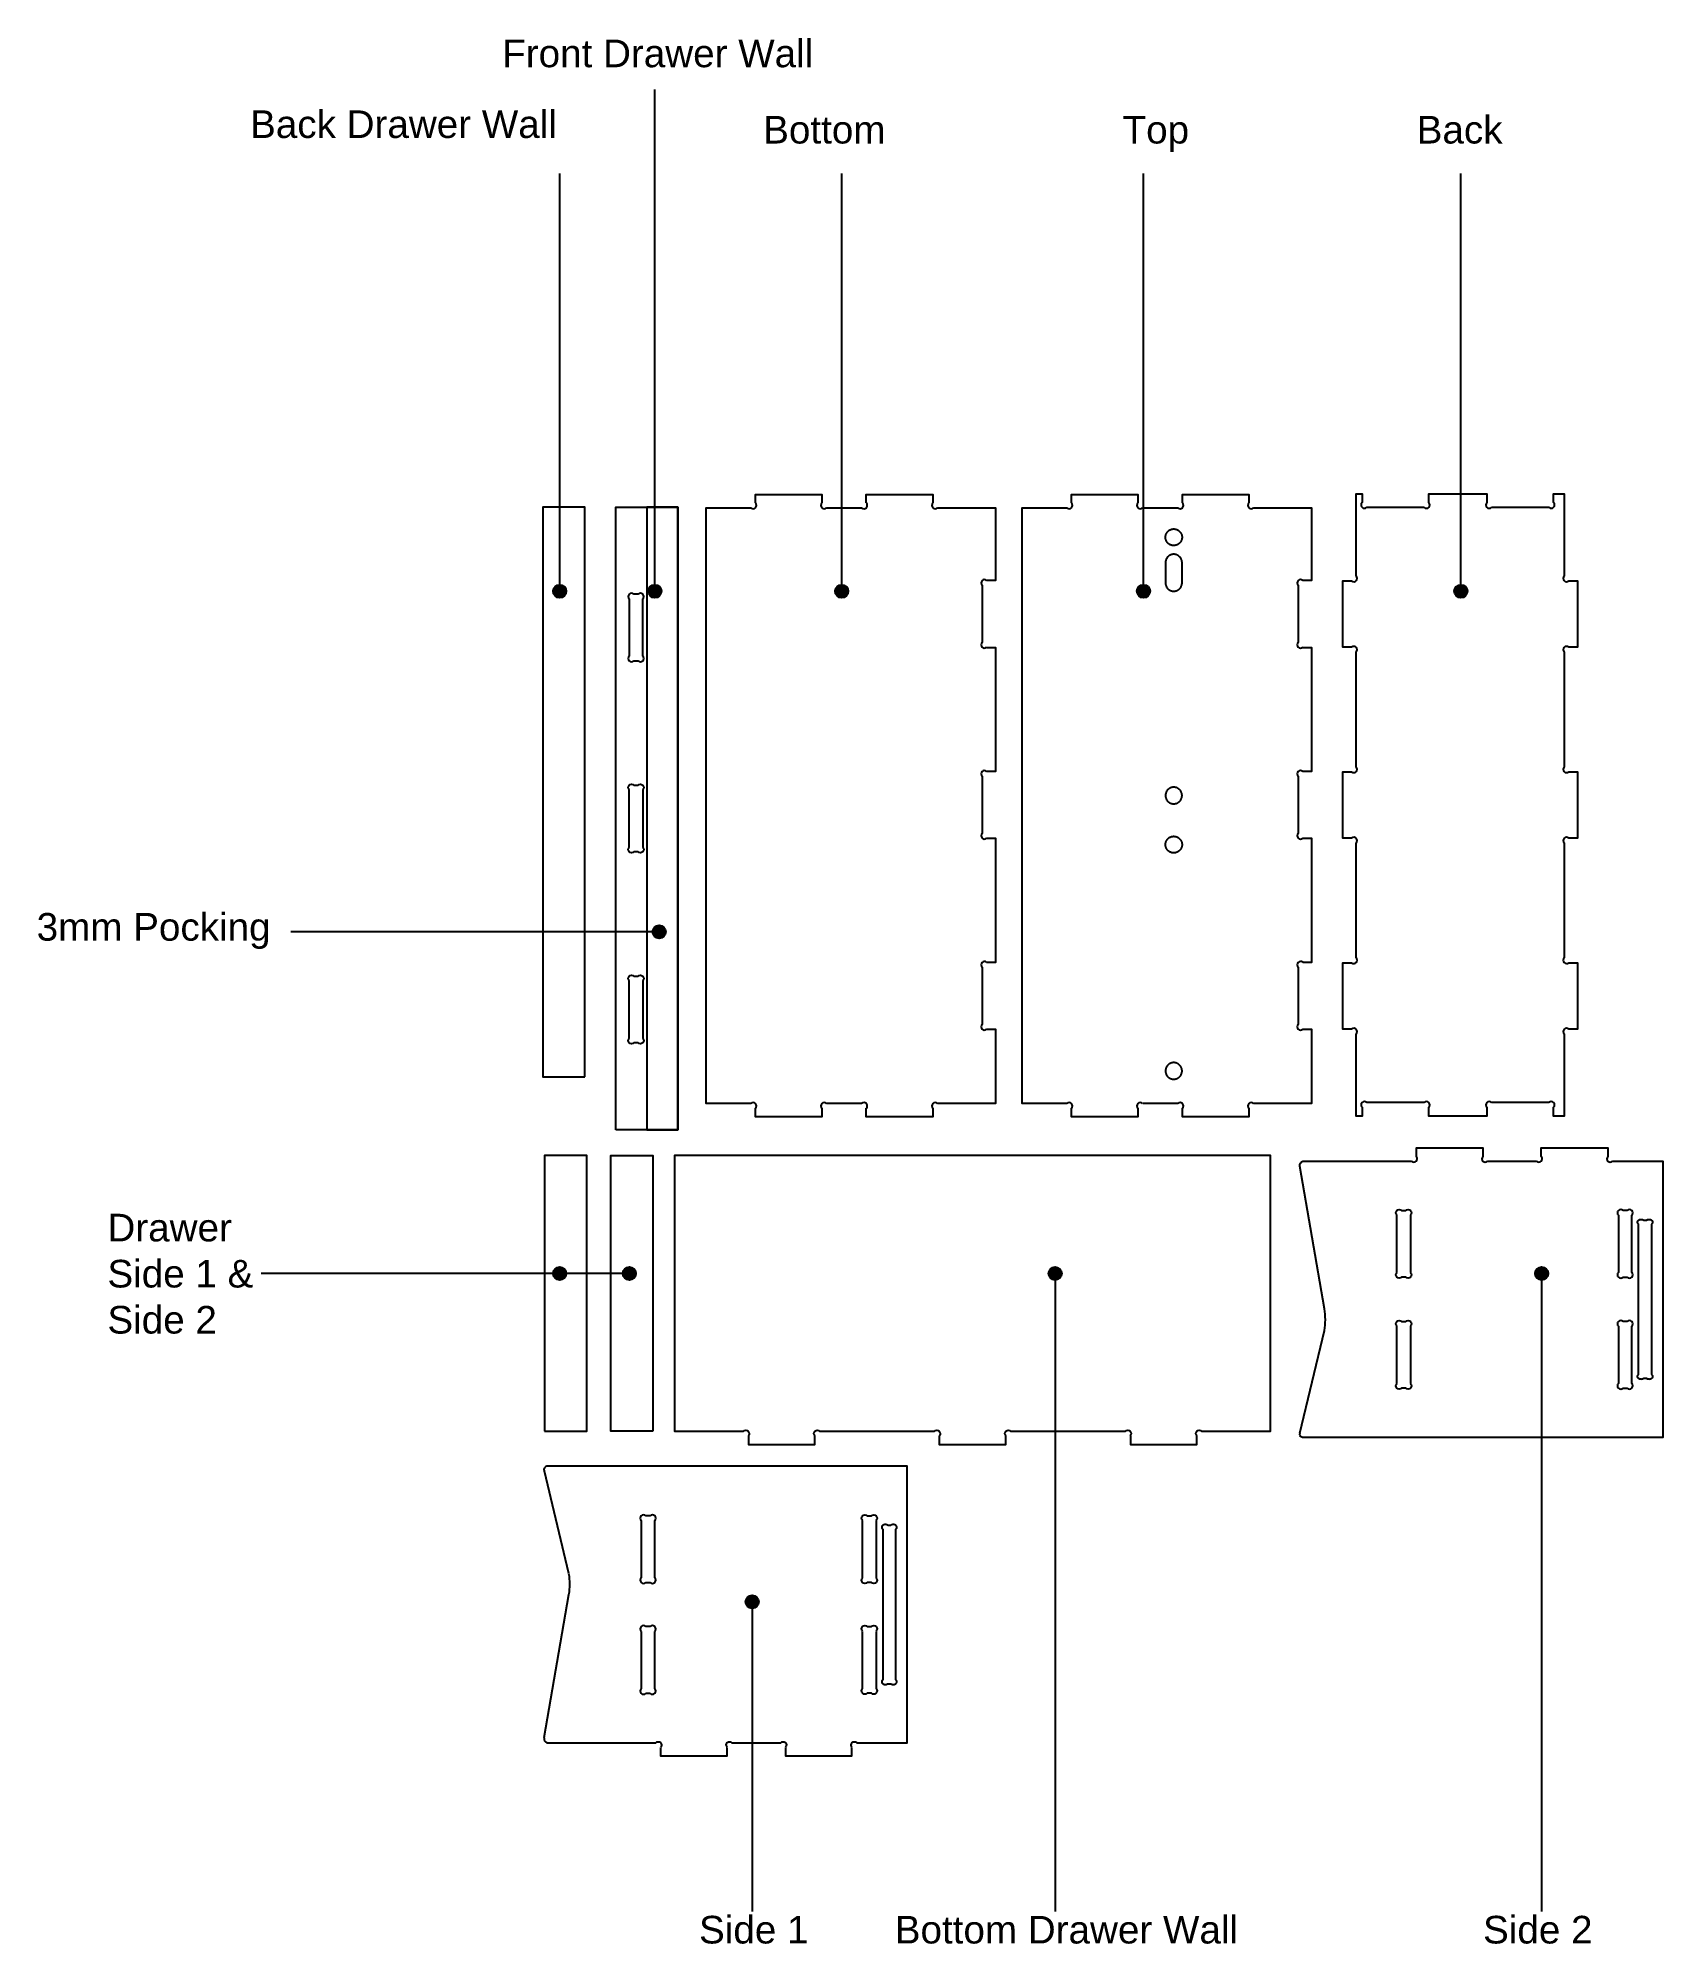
# Model space of a CAD drawing. Header units: millimetres. Extents: x -422 to 1048, y -133 to 1590.
import ezdxf

# ---------------------------------------------------------------- set-up
doc = ezdxf.new("R2010")
doc.units = ezdxf.units.MM
for name, color, linetype, true_color in [('Default', 7, 'Continuous', 0x000000), ('Pocking', 5, 'Continuous', 0x0000ff), ('Pocking 2', 1, 'Continuous', 0xff0000), ('Text', 252, 'Continuous', 0x696969)]:
    doc.layers.add(name, color=color, linetype=linetype, true_color=true_color)
doc.styles.add('Millimeter Small', font='arial.ttf')

msp = doc.modelspace()

# ---------------------------------------------------------------- texts
at = {"layer": 'Text', "char_height": 25, "attachment_point": 1, "style": 'Millimeter Small'}
for s, insert, width in [('Front Drawer Wall ', (-2, 1589), 609.783), ('Back Drawer Wall ', (-230, 1525), 602.446), ('Bottom', (234, 1520), 265.761), ('Top', (559, 1520), 167.12), ('Back', (825, 1520), 204.348), ('3mm Pocking ', (-423, 799), 470.924), ('{\\fArial;Drawer}\\P{\\fArial;Side 1 &}\\P{\\fArial;Side 2 }\\P', (-359, 527), 311.141), ('Side 1 ', (176, -108), 247.011), ('Bottom Drawer Wall ', (353, -108), 667.935), ('Side 2', (885, -108), 243.478)]:
    msp.add_mtext(s, dxfattribs=dict(at, insert=insert, width=width))

# ---------------------------------------------------------------- hatches: boundary and pattern name
at = {"layer": 'Text'}
for points in [[(50, 1096), (49.9, 1096), (49.7, 1095.9), (49.6, 1095.9), (49.5, 1095.9), (49.3, 1095.9), (49.2, 1095.9), (49.1, 1095.9), (48.9, 1095.9), (48.8, 1095.8), (48.6, 1095.8), (48.5, 1095.8), (48.4, 1095.7), (48.2, 1095.7), (48.1, 1095.6), (47.9, 1095.6), (47.8, 1095.5), (47.7, 1095.5), (47.5, 1095.4), (47.4, 1095.4), (47.3, 1095.3), (47.1, 1095.2), (47, 1095.1), (46.9, 1095.1), (46.7, 1095), (46.6, 1094.9), (46.5, 1094.8), (46.4, 1094.7), (46.2, 1094.6), (46.1, 1094.5), (46, 1094.4), (45.9, 1094.3), (45.8, 1094.2), (45.7, 1094.1), (45.6, 1094), (45.5, 1093.9), (45.4, 1093.8), (45.3, 1093.6), (45.2, 1093.5), (45.1, 1093.4), (45, 1093.3), (44.9, 1093.1), (44.9, 1093), (44.8, 1092.9), (44.7, 1092.7), (44.6, 1092.6), (44.6, 1092.5), (44.5, 1092.3), (44.5, 1092.2), (44.4, 1092.1), (44.4, 1091.9), (44.3, 1091.8), (44.3, 1091.6), (44.2, 1091.5), (44.2, 1091.4), (44.2, 1091.2), (44.1, 1091.1), (44.1, 1090.9), (44.1, 1090.8), (44.1, 1090.7), (44.1, 1090.5), (44.1, 1090.4), (44.1, 1090.3), (44, 1090.1), (44, 1090), (44, 1089.9), (44.1, 1089.7), (44.1, 1089.6), (44.1, 1089.5), (44.1, 1089.3), (44.1, 1089.2), (44.1, 1089.1), (44.1, 1088.9), (44.2, 1088.8), (44.2, 1088.6), (44.2, 1088.5), (44.3, 1088.4), (44.3, 1088.2), (44.4, 1088.1), (44.4, 1087.9), (44.5, 1087.8), (44.5, 1087.7), (44.6, 1087.5), (44.6, 1087.4), (44.7, 1087.3), (44.8, 1087.1), (44.9, 1087), (44.9, 1086.9), (45, 1086.7), (45.1, 1086.6), (45.2, 1086.5), (45.3, 1086.4), (45.4, 1086.2), (45.5, 1086.1), (45.6, 1086), (45.7, 1085.9), (45.8, 1085.8), (45.9, 1085.7), (46, 1085.6), (46.1, 1085.5), (46.2, 1085.4), (46.4, 1085.3), (46.5, 1085.2), (46.6, 1085.1), (46.7, 1085), (46.9, 1084.9), (47, 1084.9), (47.1, 1084.8), (47.3, 1084.7), (47.4, 1084.6), (47.5, 1084.6), (47.7, 1084.5), (47.8, 1084.5), (47.9, 1084.4), (48.1, 1084.4), (48.2, 1084.3), (48.4, 1084.3), (48.5, 1084.2), (48.6, 1084.2), (48.8, 1084.2), (48.9, 1084.1), (49.1, 1084.1), (49.2, 1084.1), (49.3, 1084.1), (49.5, 1084.1), (49.6, 1084.1), (49.7, 1084.1), (49.9, 1084), (50, 1084), (50.1, 1084), (50.3, 1084.1), (50.4, 1084.1), (50.5, 1084.1), (50.7, 1084.1), (50.8, 1084.1), (50.9, 1084.1), (51.1, 1084.1), (51.2, 1084.2), (51.4, 1084.2), (51.5, 1084.2), (51.6, 1084.3), (51.8, 1084.3), (51.9, 1084.4), (52.1, 1084.4), (52.2, 1084.5), (52.3, 1084.5), (52.5, 1084.6), (52.6, 1084.6), (52.7, 1084.7), (52.9, 1084.8), (53, 1084.9), (53.1, 1084.9), (53.3, 1085), (53.4, 1085.1), (53.5, 1085.2), (53.6, 1085.3), (53.8, 1085.4), (53.9, 1085.5), (54, 1085.6), (54.1, 1085.7), (54.2, 1085.8), (54.3, 1085.9), (54.4, 1086), (54.5, 1086.1), (54.6, 1086.2), (54.7, 1086.4), (54.8, 1086.5), (54.9, 1086.6), (55, 1086.7), (55.1, 1086.9), (55.1, 1087), (55.2, 1087.1), (55.3, 1087.3), (55.4, 1087.4), (55.4, 1087.5), (55.5, 1087.7), (55.5, 1087.8), (55.6, 1087.9), (55.6, 1088.1), (55.7, 1088.2), (55.7, 1088.4), (55.8, 1088.5), (55.8, 1088.6), (55.8, 1088.8), (55.9, 1088.9), (55.9, 1089.1), (55.9, 1089.2), (55.9, 1089.3), (55.9, 1089.5), (55.9, 1089.6), (55.9, 1089.7), (56, 1089.9), (56, 1090), (56, 1090.1), (55.9, 1090.3), (55.9, 1090.4), (55.9, 1090.5), (55.9, 1090.7), (55.9, 1090.8), (55.9, 1090.9), (55.9, 1091.1), (55.8, 1091.2), (55.8, 1091.4), (55.8, 1091.5), (55.7, 1091.6), (55.7, 1091.8), (55.6, 1091.9), (55.6, 1092.1), (55.5, 1092.2), (55.5, 1092.3), (55.4, 1092.5), (55.4, 1092.6), (55.3, 1092.7), (55.2, 1092.9), (55.1, 1093), (55.1, 1093.1), (55, 1093.3), (54.9, 1093.4), (54.8, 1093.5), (54.7, 1093.6), (54.6, 1093.8), (54.5, 1093.9), (54.4, 1094), (54.3, 1094.1), (54.2, 1094.2), (54.1, 1094.3), (54, 1094.4), (53.9, 1094.5), (53.8, 1094.6), (53.6, 1094.7), (53.5, 1094.8), (53.4, 1094.9), (53.3, 1095), (53.1, 1095.1), (53, 1095.1), (52.9, 1095.2), (52.7, 1095.3), (52.6, 1095.4), (52.5, 1095.4), (52.3, 1095.5), (52.2, 1095.5), (52.1, 1095.6), (51.9, 1095.6), (51.8, 1095.7), (51.6, 1095.7), (51.5, 1095.8), (51.4, 1095.8), (51.2, 1095.8), (51.1, 1095.9), (50.9, 1095.9), (50.8, 1095.9), (50.7, 1095.9), (50.5, 1095.9), (50.4, 1095.9), (50.3, 1095.9), (50.1, 1096)], [(136, 1096), (135.9, 1096), (135.7, 1095.9), (135.6, 1095.9), (135.5, 1095.9), (135.3, 1095.9), (135.2, 1095.9), (135.1, 1095.9), (134.9, 1095.9), (134.8, 1095.8), (134.6, 1095.8), (134.5, 1095.8), (134.4, 1095.7), (134.2, 1095.7), (134.1, 1095.6), (133.9, 1095.6), (133.8, 1095.5), (133.7, 1095.5), (133.5, 1095.4), (133.4, 1095.4), (133.3, 1095.3), (133.1, 1095.2), (133, 1095.1), (132.9, 1095.1), (132.7, 1095), (132.6, 1094.9), (132.5, 1094.8), (132.4, 1094.7), (132.2, 1094.6), (132.1, 1094.5), (132, 1094.4), (131.9, 1094.3), (131.8, 1094.2), (131.7, 1094.1), (131.6, 1094), (131.5, 1093.9), (131.4, 1093.8), (131.3, 1093.6), (131.2, 1093.5), (131.1, 1093.4), (131, 1093.3), (130.9, 1093.1), (130.9, 1093), (130.8, 1092.9), (130.7, 1092.7), (130.6, 1092.6), (130.6, 1092.5), (130.5, 1092.3), (130.5, 1092.2), (130.4, 1092.1), (130.4, 1091.9), (130.3, 1091.8), (130.3, 1091.6), (130.2, 1091.5), (130.2, 1091.4), (130.2, 1091.2), (130.1, 1091.1), (130.1, 1090.9), (130.1, 1090.8), (130.1, 1090.7), (130.1, 1090.5), (130.1, 1090.4), (130.1, 1090.3), (130, 1090.1), (130, 1090), (130, 1089.9), (130.1, 1089.7), (130.1, 1089.6), (130.1, 1089.5), (130.1, 1089.3), (130.1, 1089.2), (130.1, 1089.1), (130.1, 1088.9), (130.2, 1088.8), (130.2, 1088.6), (130.2, 1088.5), (130.3, 1088.4), (130.3, 1088.2), (130.4, 1088.1), (130.4, 1087.9), (130.5, 1087.8), (130.5, 1087.7), (130.6, 1087.5), (130.6, 1087.4), (130.7, 1087.3), (130.8, 1087.1), (130.9, 1087), (130.9, 1086.9), (131, 1086.7), (131.1, 1086.6), (131.2, 1086.5), (131.3, 1086.4), (131.4, 1086.2), (131.5, 1086.1), (131.6, 1086), (131.7, 1085.9), (131.8, 1085.8), (131.9, 1085.7), (132, 1085.6), (132.1, 1085.5), (132.2, 1085.4), (132.4, 1085.3), (132.5, 1085.2), (132.6, 1085.1), (132.7, 1085), (132.9, 1084.9), (133, 1084.9), (133.1, 1084.8), (133.3, 1084.7), (133.4, 1084.6), (133.5, 1084.6), (133.7, 1084.5), (133.8, 1084.5), (133.9, 1084.4), (134.1, 1084.4), (134.2, 1084.3), (134.4, 1084.3), (134.5, 1084.2), (134.6, 1084.2), (134.8, 1084.2), (134.9, 1084.1), (135.1, 1084.1), (135.2, 1084.1), (135.3, 1084.1), (135.5, 1084.1), (135.6, 1084.1), (135.7, 1084.1), (135.9, 1084), (136, 1084), (136.1, 1084), (136.3, 1084.1), (136.4, 1084.1), (136.5, 1084.1), (136.7, 1084.1), (136.8, 1084.1), (136.9, 1084.1), (137.1, 1084.1), (137.2, 1084.2), (137.4, 1084.2), (137.5, 1084.2), (137.6, 1084.3), (137.8, 1084.3), (137.9, 1084.4), (138.1, 1084.4), (138.2, 1084.5), (138.3, 1084.5), (138.5, 1084.6), (138.6, 1084.6), (138.7, 1084.7), (138.9, 1084.8), (139, 1084.9), (139.1, 1084.9), (139.3, 1085), (139.4, 1085.1), (139.5, 1085.2), (139.6, 1085.3), (139.8, 1085.4), (139.9, 1085.5), (140, 1085.6), (140.1, 1085.7), (140.2, 1085.8), (140.3, 1085.9), (140.4, 1086), (140.5, 1086.1), (140.6, 1086.2), (140.7, 1086.4), (140.8, 1086.5), (140.9, 1086.6), (141, 1086.7), (141.1, 1086.9), (141.1, 1087), (141.2, 1087.1), (141.3, 1087.3), (141.4, 1087.4), (141.4, 1087.5), (141.5, 1087.7), (141.5, 1087.8), (141.6, 1087.9), (141.6, 1088.1), (141.7, 1088.2), (141.7, 1088.4), (141.8, 1088.5), (141.8, 1088.6), (141.8, 1088.8), (141.9, 1088.9), (141.9, 1089.1), (141.9, 1089.2), (141.9, 1089.3), (141.9, 1089.5), (141.9, 1089.6), (141.9, 1089.7), (142, 1089.9), (142, 1090), (142, 1090.1), (141.9, 1090.3), (141.9, 1090.4), (141.9, 1090.5), (141.9, 1090.7), (141.9, 1090.8), (141.9, 1090.9), (141.9, 1091.1), (141.8, 1091.2), (141.8, 1091.4), (141.8, 1091.5), (141.7, 1091.6), (141.7, 1091.8), (141.6, 1091.9), (141.6, 1092.1), (141.5, 1092.2), (141.5, 1092.3), (141.4, 1092.5), (141.4, 1092.6), (141.3, 1092.7), (141.2, 1092.9), (141.1, 1093), (141.1, 1093.1), (141, 1093.3), (140.9, 1093.4), (140.8, 1093.5), (140.7, 1093.6), (140.6, 1093.8), (140.5, 1093.9), (140.4, 1094), (140.3, 1094.1), (140.2, 1094.2), (140.1, 1094.3), (140, 1094.4), (139.9, 1094.5), (139.8, 1094.6), (139.6, 1094.7), (139.5, 1094.8), (139.4, 1094.9), (139.3, 1095), (139.1, 1095.1), (139, 1095.1), (138.9, 1095.2), (138.7, 1095.3), (138.6, 1095.4), (138.5, 1095.4), (138.3, 1095.5), (138.2, 1095.5), (138.1, 1095.6), (137.9, 1095.6), (137.8, 1095.7), (137.6, 1095.7), (137.5, 1095.8), (137.4, 1095.8), (137.2, 1095.8), (137.1, 1095.9), (136.9, 1095.9), (136.8, 1095.9), (136.7, 1095.9), (136.5, 1095.9), (136.4, 1095.9), (136.3, 1095.9), (136.1, 1096)], [(305, 1096), (304.9, 1096), (304.7, 1095.9), (304.6, 1095.9), (304.5, 1095.9), (304.3, 1095.9), (304.2, 1095.9), (304.1, 1095.9), (303.9, 1095.9), (303.8, 1095.8), (303.6, 1095.8), (303.5, 1095.8), (303.4, 1095.7), (303.2, 1095.7), (303.1, 1095.6), (302.9, 1095.6), (302.8, 1095.5), (302.7, 1095.5), (302.5, 1095.4), (302.4, 1095.4), (302.3, 1095.3), (302.1, 1095.2), (302, 1095.1), (301.9, 1095.1), (301.7, 1095), (301.6, 1094.9), (301.5, 1094.8), (301.4, 1094.7), (301.2, 1094.6), (301.1, 1094.5), (301, 1094.4), (300.9, 1094.3), (300.8, 1094.2), (300.7, 1094.1), (300.6, 1094), (300.5, 1093.9), (300.4, 1093.8), (300.3, 1093.6), (300.2, 1093.5), (300.1, 1093.4), (300, 1093.3), (299.9, 1093.1), (299.9, 1093), (299.8, 1092.9), (299.7, 1092.7), (299.6, 1092.6), (299.6, 1092.5), (299.5, 1092.3), (299.5, 1092.2), (299.4, 1092.1), (299.4, 1091.9), (299.3, 1091.8), (299.3, 1091.6), (299.2, 1091.5), (299.2, 1091.4), (299.2, 1091.2), (299.1, 1091.1), (299.1, 1090.9), (299.1, 1090.8), (299.1, 1090.7), (299.1, 1090.5), (299.1, 1090.4), (299.1, 1090.3), (299, 1090.1), (299, 1090), (299, 1089.9), (299.1, 1089.7), (299.1, 1089.6), (299.1, 1089.5), (299.1, 1089.3), (299.1, 1089.2), (299.1, 1089.1), (299.1, 1088.9), (299.2, 1088.8), (299.2, 1088.6), (299.2, 1088.5), (299.3, 1088.4), (299.3, 1088.2), (299.4, 1088.1), (299.4, 1087.9), (299.5, 1087.8), (299.5, 1087.7), (299.6, 1087.5), (299.6, 1087.4), (299.7, 1087.3), (299.8, 1087.1), (299.9, 1087), (299.9, 1086.9), (300, 1086.7), (300.1, 1086.6), (300.2, 1086.5), (300.3, 1086.4), (300.4, 1086.2), (300.5, 1086.1), (300.6, 1086), (300.7, 1085.9), (300.8, 1085.8), (300.9, 1085.7), (301, 1085.6), (301.1, 1085.5), (301.2, 1085.4), (301.4, 1085.3), (301.5, 1085.2), (301.6, 1085.1), (301.7, 1085), (301.9, 1084.9), (302, 1084.9), (302.1, 1084.8), (302.3, 1084.7), (302.4, 1084.6), (302.5, 1084.6), (302.7, 1084.5), (302.8, 1084.5), (302.9, 1084.4), (303.1, 1084.4), (303.2, 1084.3), (303.4, 1084.3), (303.5, 1084.2), (303.6, 1084.2), (303.8, 1084.2), (303.9, 1084.1), (304.1, 1084.1), (304.2, 1084.1), (304.3, 1084.1), (304.5, 1084.1), (304.6, 1084.1), (304.7, 1084.1), (304.9, 1084), (305, 1084), (305.1, 1084), (305.3, 1084.1), (305.4, 1084.1), (305.5, 1084.1), (305.7, 1084.1), (305.8, 1084.1), (305.9, 1084.1), (306.1, 1084.1), (306.2, 1084.2), (306.4, 1084.2), (306.5, 1084.2), (306.6, 1084.3), (306.8, 1084.3), (306.9, 1084.4), (307.1, 1084.4), (307.2, 1084.5), (307.3, 1084.5), (307.5, 1084.6), (307.6, 1084.6), (307.7, 1084.7), (307.9, 1084.8), (308, 1084.9), (308.1, 1084.9), (308.3, 1085), (308.4, 1085.1), (308.5, 1085.2), (308.6, 1085.3), (308.8, 1085.4), (308.9, 1085.5), (309, 1085.6), (309.1, 1085.7), (309.2, 1085.8), (309.3, 1085.9), (309.4, 1086), (309.5, 1086.1), (309.6, 1086.2), (309.7, 1086.4), (309.8, 1086.5), (309.9, 1086.6), (310, 1086.7), (310.1, 1086.9), (310.1, 1087), (310.2, 1087.1), (310.3, 1087.3), (310.4, 1087.4), (310.4, 1087.5), (310.5, 1087.7), (310.5, 1087.8), (310.6, 1087.9), (310.6, 1088.1), (310.7, 1088.2), (310.7, 1088.4), (310.8, 1088.5), (310.8, 1088.6), (310.8, 1088.8), (310.9, 1088.9), (310.9, 1089.1), (310.9, 1089.2), (310.9, 1089.3), (310.9, 1089.5), (310.9, 1089.6), (310.9, 1089.7), (311, 1089.9), (311, 1090), (311, 1090.1), (310.9, 1090.3), (310.9, 1090.4), (310.9, 1090.5), (310.9, 1090.7), (310.9, 1090.8), (310.9, 1090.9), (310.9, 1091.1), (310.8, 1091.2), (310.8, 1091.4), (310.8, 1091.5), (310.7, 1091.6), (310.7, 1091.8), (310.6, 1091.9), (310.6, 1092.1), (310.5, 1092.2), (310.5, 1092.3), (310.4, 1092.5), (310.4, 1092.6), (310.3, 1092.7), (310.2, 1092.9), (310.1, 1093), (310.1, 1093.1), (310, 1093.3), (309.9, 1093.4), (309.8, 1093.5), (309.7, 1093.6), (309.6, 1093.8), (309.5, 1093.9), (309.4, 1094), (309.3, 1094.1), (309.2, 1094.2), (309.1, 1094.3), (309, 1094.4), (308.9, 1094.5), (308.8, 1094.6), (308.6, 1094.7), (308.5, 1094.8), (308.4, 1094.9), (308.3, 1095), (308.1, 1095.1), (308, 1095.1), (307.9, 1095.2), (307.7, 1095.3), (307.6, 1095.4), (307.5, 1095.4), (307.3, 1095.5), (307.2, 1095.5), (307.1, 1095.6), (306.9, 1095.6), (306.8, 1095.7), (306.6, 1095.7), (306.5, 1095.8), (306.4, 1095.8), (306.2, 1095.8), (306.1, 1095.9), (305.9, 1095.9), (305.8, 1095.9), (305.7, 1095.9), (305.5, 1095.9), (305.4, 1095.9), (305.3, 1095.9), (305.1, 1096)], [(578, 1096), (577.9, 1096), (577.7, 1095.9), (577.6, 1095.9), (577.5, 1095.9), (577.3, 1095.9), (577.2, 1095.9), (577.1, 1095.9), (576.9, 1095.9), (576.8, 1095.8), (576.6, 1095.8), (576.5, 1095.8), (576.4, 1095.7), (576.2, 1095.7), (576.1, 1095.6), (575.9, 1095.6), (575.8, 1095.5), (575.7, 1095.5), (575.5, 1095.4), (575.4, 1095.4), (575.3, 1095.3), (575.1, 1095.2), (575, 1095.1), (574.9, 1095.1), (574.7, 1095), (574.6, 1094.9), (574.5, 1094.8), (574.4, 1094.7), (574.2, 1094.6), (574.1, 1094.5), (574, 1094.4), (573.9, 1094.3), (573.8, 1094.2), (573.7, 1094.1), (573.6, 1094), (573.5, 1093.9), (573.4, 1093.8), (573.3, 1093.6), (573.2, 1093.5), (573.1, 1093.4), (573, 1093.3), (572.9, 1093.1), (572.9, 1093), (572.8, 1092.9), (572.7, 1092.7), (572.6, 1092.6), (572.6, 1092.5), (572.5, 1092.3), (572.5, 1092.2), (572.4, 1092.1), (572.4, 1091.9), (572.3, 1091.8), (572.3, 1091.6), (572.2, 1091.5), (572.2, 1091.4), (572.2, 1091.2), (572.1, 1091.1), (572.1, 1090.9), (572.1, 1090.8), (572.1, 1090.7), (572.1, 1090.5), (572.1, 1090.4), (572.1, 1090.3), (572, 1090.1), (572, 1090), (572, 1089.9), (572.1, 1089.7), (572.1, 1089.6), (572.1, 1089.5), (572.1, 1089.3), (572.1, 1089.2), (572.1, 1089.1), (572.1, 1088.9), (572.2, 1088.8), (572.2, 1088.6), (572.2, 1088.5), (572.3, 1088.4), (572.3, 1088.2), (572.4, 1088.1), (572.4, 1087.9), (572.5, 1087.8), (572.5, 1087.7), (572.6, 1087.5), (572.6, 1087.4), (572.7, 1087.3), (572.8, 1087.1), (572.9, 1087), (572.9, 1086.9), (573, 1086.7), (573.1, 1086.6), (573.2, 1086.5), (573.3, 1086.4), (573.4, 1086.2), (573.5, 1086.1), (573.6, 1086), (573.7, 1085.9), (573.8, 1085.8), (573.9, 1085.7), (574, 1085.6), (574.1, 1085.5), (574.2, 1085.4), (574.4, 1085.3), (574.5, 1085.2), (574.6, 1085.1), (574.7, 1085), (574.9, 1084.9), (575, 1084.9), (575.1, 1084.8), (575.3, 1084.7), (575.4, 1084.6), (575.5, 1084.6), (575.7, 1084.5), (575.8, 1084.5), (575.9, 1084.4), (576.1, 1084.4), (576.2, 1084.3), (576.4, 1084.3), (576.5, 1084.2), (576.6, 1084.2), (576.8, 1084.2), (576.9, 1084.1), (577.1, 1084.1), (577.2, 1084.1), (577.3, 1084.1), (577.5, 1084.1), (577.6, 1084.1), (577.7, 1084.1), (577.9, 1084), (578, 1084), (578.1, 1084), (578.3, 1084.1), (578.4, 1084.1), (578.5, 1084.1), (578.7, 1084.1), (578.8, 1084.1), (578.9, 1084.1), (579.1, 1084.1), (579.2, 1084.2), (579.4, 1084.2), (579.5, 1084.2), (579.6, 1084.3), (579.8, 1084.3), (579.9, 1084.4), (580.1, 1084.4), (580.2, 1084.5), (580.3, 1084.5), (580.5, 1084.6), (580.6, 1084.6), (580.7, 1084.7), (580.9, 1084.8), (581, 1084.9), (581.1, 1084.9), (581.3, 1085), (581.4, 1085.1), (581.5, 1085.2), (581.6, 1085.3), (581.8, 1085.4), (581.9, 1085.5), (582, 1085.6), (582.1, 1085.7), (582.2, 1085.8), (582.3, 1085.9), (582.4, 1086), (582.5, 1086.1), (582.6, 1086.2), (582.7, 1086.4), (582.8, 1086.5), (582.9, 1086.6), (583, 1086.7), (583.1, 1086.9), (583.1, 1087), (583.2, 1087.1), (583.3, 1087.3), (583.4, 1087.4), (583.4, 1087.5), (583.5, 1087.7), (583.5, 1087.8), (583.6, 1087.9), (583.6, 1088.1), (583.7, 1088.2), (583.7, 1088.4), (583.8, 1088.5), (583.8, 1088.6), (583.8, 1088.8), (583.9, 1088.9), (583.9, 1089.1), (583.9, 1089.2), (583.9, 1089.3), (583.9, 1089.5), (583.9, 1089.6), (583.9, 1089.7), (584, 1089.9), (584, 1090), (584, 1090.1), (583.9, 1090.3), (583.9, 1090.4), (583.9, 1090.5), (583.9, 1090.7), (583.9, 1090.8), (583.9, 1090.9), (583.9, 1091.1), (583.8, 1091.2), (583.8, 1091.4), (583.8, 1091.5), (583.7, 1091.6), (583.7, 1091.8), (583.6, 1091.9), (583.6, 1092.1), (583.5, 1092.2), (583.5, 1092.3), (583.4, 1092.5), (583.4, 1092.6), (583.3, 1092.7), (583.2, 1092.9), (583.1, 1093), (583.1, 1093.1), (583, 1093.3), (582.9, 1093.4), (582.8, 1093.5), (582.7, 1093.6), (582.6, 1093.8), (582.5, 1093.9), (582.4, 1094), (582.3, 1094.1), (582.2, 1094.2), (582.1, 1094.3), (582, 1094.4), (581.9, 1094.5), (581.8, 1094.6), (581.6, 1094.7), (581.5, 1094.8), (581.4, 1094.9), (581.3, 1095), (581.1, 1095.1), (581, 1095.1), (580.9, 1095.2), (580.7, 1095.3), (580.6, 1095.4), (580.5, 1095.4), (580.3, 1095.5), (580.2, 1095.5), (580.1, 1095.6), (579.9, 1095.6), (579.8, 1095.7), (579.6, 1095.7), (579.5, 1095.8), (579.4, 1095.8), (579.2, 1095.8), (579.1, 1095.9), (578.9, 1095.9), (578.8, 1095.9), (578.7, 1095.9), (578.5, 1095.9), (578.4, 1095.9), (578.3, 1095.9), (578.1, 1096)], [(865, 1096), (864.9, 1096), (864.7, 1095.9), (864.6, 1095.9), (864.5, 1095.9), (864.3, 1095.9), (864.2, 1095.9), (864.1, 1095.9), (863.9, 1095.9), (863.8, 1095.8), (863.6, 1095.8), (863.5, 1095.8), (863.4, 1095.7), (863.2, 1095.7), (863.1, 1095.6), (862.9, 1095.6), (862.8, 1095.5), (862.7, 1095.5), (862.5, 1095.4), (862.4, 1095.4), (862.3, 1095.3), (862.1, 1095.2), (862, 1095.1), (861.9, 1095.1), (861.7, 1095), (861.6, 1094.9), (861.5, 1094.8), (861.4, 1094.7), (861.2, 1094.6), (861.1, 1094.5), (861, 1094.4), (860.9, 1094.3), (860.8, 1094.2), (860.7, 1094.1), (860.6, 1094), (860.5, 1093.9), (860.4, 1093.8), (860.3, 1093.6), (860.2, 1093.5), (860.1, 1093.4), (860, 1093.3), (859.9, 1093.1), (859.9, 1093), (859.8, 1092.9), (859.7, 1092.7), (859.6, 1092.6), (859.6, 1092.5), (859.5, 1092.3), (859.5, 1092.2), (859.4, 1092.1), (859.4, 1091.9), (859.3, 1091.8), (859.3, 1091.6), (859.2, 1091.5), (859.2, 1091.4), (859.2, 1091.2), (859.1, 1091.1), (859.1, 1090.9), (859.1, 1090.8), (859.1, 1090.7), (859.1, 1090.5), (859.1, 1090.4), (859.1, 1090.3), (859, 1090.1), (859, 1090), (859, 1089.9), (859.1, 1089.7), (859.1, 1089.6), (859.1, 1089.5), (859.1, 1089.3), (859.1, 1089.2), (859.1, 1089.1), (859.1, 1088.9), (859.2, 1088.8), (859.2, 1088.6), (859.2, 1088.5), (859.3, 1088.4), (859.3, 1088.2), (859.4, 1088.1), (859.4, 1087.9), (859.5, 1087.8), (859.5, 1087.7), (859.6, 1087.5), (859.6, 1087.4), (859.7, 1087.3), (859.8, 1087.1), (859.9, 1087), (859.9, 1086.9), (860, 1086.7), (860.1, 1086.6), (860.2, 1086.5), (860.3, 1086.4), (860.4, 1086.2), (860.5, 1086.1), (860.6, 1086), (860.7, 1085.9), (860.8, 1085.8), (860.9, 1085.7), (861, 1085.6), (861.1, 1085.5), (861.2, 1085.4), (861.4, 1085.3), (861.5, 1085.2), (861.6, 1085.1), (861.7, 1085), (861.9, 1084.9), (862, 1084.9), (862.1, 1084.8), (862.3, 1084.7), (862.4, 1084.6), (862.5, 1084.6), (862.7, 1084.5), (862.8, 1084.5), (862.9, 1084.4), (863.1, 1084.4), (863.2, 1084.3), (863.4, 1084.3), (863.5, 1084.2), (863.6, 1084.2), (863.8, 1084.2), (863.9, 1084.1), (864.1, 1084.1), (864.2, 1084.1), (864.3, 1084.1), (864.5, 1084.1), (864.6, 1084.1), (864.7, 1084.1), (864.9, 1084), (865, 1084), (865.1, 1084), (865.3, 1084.1), (865.4, 1084.1), (865.5, 1084.1), (865.7, 1084.1), (865.8, 1084.1), (865.9, 1084.1), (866.1, 1084.1), (866.2, 1084.2), (866.4, 1084.2), (866.5, 1084.2), (866.6, 1084.3), (866.8, 1084.3), (866.9, 1084.4), (867.1, 1084.4), (867.2, 1084.5), (867.3, 1084.5), (867.5, 1084.6), (867.6, 1084.6), (867.7, 1084.7), (867.9, 1084.8), (868, 1084.9), (868.1, 1084.9), (868.3, 1085), (868.4, 1085.1), (868.5, 1085.2), (868.6, 1085.3), (868.8, 1085.4), (868.9, 1085.5), (869, 1085.6), (869.1, 1085.7), (869.2, 1085.8), (869.3, 1085.9), (869.4, 1086), (869.5, 1086.1), (869.6, 1086.2), (869.7, 1086.4), (869.8, 1086.5), (869.9, 1086.6), (870, 1086.7), (870.1, 1086.9), (870.1, 1087), (870.2, 1087.1), (870.3, 1087.3), (870.4, 1087.4), (870.4, 1087.5), (870.5, 1087.7), (870.5, 1087.8), (870.6, 1087.9), (870.6, 1088.1), (870.7, 1088.2), (870.7, 1088.4), (870.8, 1088.5), (870.8, 1088.6), (870.8, 1088.8), (870.9, 1088.9), (870.9, 1089.1), (870.9, 1089.2), (870.9, 1089.3), (870.9, 1089.5), (870.9, 1089.6), (870.9, 1089.7), (871, 1089.9), (871, 1090), (871, 1090.1), (870.9, 1090.3), (870.9, 1090.4), (870.9, 1090.5), (870.9, 1090.7), (870.9, 1090.8), (870.9, 1090.9), (870.9, 1091.1), (870.8, 1091.2), (870.8, 1091.4), (870.8, 1091.5), (870.7, 1091.6), (870.7, 1091.8), (870.6, 1091.9), (870.6, 1092.1), (870.5, 1092.2), (870.5, 1092.3), (870.4, 1092.5), (870.4, 1092.6), (870.3, 1092.7), (870.2, 1092.9), (870.1, 1093), (870.1, 1093.1), (870, 1093.3), (869.9, 1093.4), (869.8, 1093.5), (869.7, 1093.6), (869.6, 1093.8), (869.5, 1093.9), (869.4, 1094), (869.3, 1094.1), (869.2, 1094.2), (869.1, 1094.3), (869, 1094.4), (868.9, 1094.5), (868.8, 1094.6), (868.6, 1094.7), (868.5, 1094.8), (868.4, 1094.9), (868.3, 1095), (868.1, 1095.1), (868, 1095.1), (867.9, 1095.2), (867.7, 1095.3), (867.6, 1095.4), (867.5, 1095.4), (867.3, 1095.5), (867.2, 1095.5), (867.1, 1095.6), (866.9, 1095.6), (866.8, 1095.7), (866.6, 1095.7), (866.5, 1095.8), (866.4, 1095.8), (866.2, 1095.8), (866.1, 1095.9), (865.9, 1095.9), (865.8, 1095.9), (865.7, 1095.9), (865.5, 1095.9), (865.4, 1095.9), (865.3, 1095.9), (865.1, 1096)], [(140, 788), (139.9, 788), (139.7, 787.9), (139.6, 787.9), (139.5, 787.9), (139.3, 787.9), (139.2, 787.9), (139.1, 787.9), (138.9, 787.9), (138.8, 787.8), (138.6, 787.8), (138.5, 787.8), (138.4, 787.7), (138.2, 787.7), (138.1, 787.6), (137.9, 787.6), (137.8, 787.5), (137.7, 787.5), (137.5, 787.4), (137.4, 787.4), (137.3, 787.3), (137.1, 787.2), (137, 787.1), (136.9, 787.1), (136.7, 787), (136.6, 786.9), (136.5, 786.8), (136.4, 786.7), (136.2, 786.6), (136.1, 786.5), (136, 786.4), (135.9, 786.3), (135.8, 786.2), (135.7, 786.1), (135.6, 786), (135.5, 785.9), (135.4, 785.8), (135.3, 785.6), (135.2, 785.5), (135.1, 785.4), (135, 785.3), (134.9, 785.1), (134.9, 785), (134.8, 784.9), (134.7, 784.7), (134.6, 784.6), (134.6, 784.5), (134.5, 784.3), (134.5, 784.2), (134.4, 784.1), (134.4, 783.9), (134.3, 783.8), (134.3, 783.6), (134.2, 783.5), (134.2, 783.4), (134.2, 783.2), (134.1, 783.1), (134.1, 782.9), (134.1, 782.8), (134.1, 782.7), (134.1, 782.5), (134.1, 782.4), (134.1, 782.3), (134, 782.1), (134, 782), (134, 781.9), (134.1, 781.7), (134.1, 781.6), (134.1, 781.5), (134.1, 781.3), (134.1, 781.2), (134.1, 781.1), (134.1, 780.9), (134.2, 780.8), (134.2, 780.6), (134.2, 780.5), (134.3, 780.4), (134.3, 780.2), (134.4, 780.1), (134.4, 779.9), (134.5, 779.8), (134.5, 779.7), (134.6, 779.5), (134.6, 779.4), (134.7, 779.3), (134.8, 779.1), (134.9, 779), (134.9, 778.9), (135, 778.7), (135.1, 778.6), (135.2, 778.5), (135.3, 778.4), (135.4, 778.2), (135.5, 778.1), (135.6, 778), (135.7, 777.9), (135.8, 777.8), (135.9, 777.7), (136, 777.6), (136.1, 777.5), (136.2, 777.4), (136.4, 777.3), (136.5, 777.2), (136.6, 777.1), (136.7, 777), (136.9, 776.9), (137, 776.9), (137.1, 776.8), (137.3, 776.7), (137.4, 776.6), (137.5, 776.6), (137.7, 776.5), (137.8, 776.5), (137.9, 776.4), (138.1, 776.4), (138.2, 776.3), (138.4, 776.3), (138.5, 776.2), (138.6, 776.2), (138.8, 776.2), (138.9, 776.1), (139.1, 776.1), (139.2, 776.1), (139.3, 776.1), (139.5, 776.1), (139.6, 776.1), (139.7, 776.1), (139.9, 776), (140, 776), (140.1, 776), (140.3, 776.1), (140.4, 776.1), (140.5, 776.1), (140.7, 776.1), (140.8, 776.1), (140.9, 776.1), (141.1, 776.1), (141.2, 776.2), (141.4, 776.2), (141.5, 776.2), (141.6, 776.3), (141.8, 776.3), (141.9, 776.4), (142.1, 776.4), (142.2, 776.5), (142.3, 776.5), (142.5, 776.6), (142.6, 776.6), (142.7, 776.7), (142.9, 776.8), (143, 776.9), (143.1, 776.9), (143.3, 777), (143.4, 777.1), (143.5, 777.2), (143.6, 777.3), (143.8, 777.4), (143.9, 777.5), (144, 777.6), (144.1, 777.7), (144.2, 777.8), (144.3, 777.9), (144.4, 778), (144.5, 778.1), (144.6, 778.2), (144.7, 778.4), (144.8, 778.5), (144.9, 778.6), (145, 778.7), (145.1, 778.9), (145.1, 779), (145.2, 779.1), (145.3, 779.3), (145.4, 779.4), (145.4, 779.5), (145.5, 779.7), (145.5, 779.8), (145.6, 779.9), (145.6, 780.1), (145.7, 780.2), (145.7, 780.4), (145.8, 780.5), (145.8, 780.6), (145.8, 780.8), (145.9, 780.9), (145.9, 781.1), (145.9, 781.2), (145.9, 781.3), (145.9, 781.5), (145.9, 781.6), (145.9, 781.7), (146, 781.9), (146, 782), (146, 782.1), (145.9, 782.3), (145.9, 782.4), (145.9, 782.5), (145.9, 782.7), (145.9, 782.8), (145.9, 782.9), (145.9, 783.1), (145.8, 783.2), (145.8, 783.4), (145.8, 783.5), (145.7, 783.6), (145.7, 783.8), (145.6, 783.9), (145.6, 784.1), (145.5, 784.2), (145.5, 784.3), (145.4, 784.5), (145.4, 784.6), (145.3, 784.7), (145.2, 784.9), (145.1, 785), (145.1, 785.1), (145, 785.3), (144.9, 785.4), (144.8, 785.5), (144.7, 785.6), (144.6, 785.8), (144.5, 785.9), (144.4, 786), (144.3, 786.1), (144.2, 786.2), (144.1, 786.3), (144, 786.4), (143.9, 786.5), (143.8, 786.6), (143.6, 786.7), (143.5, 786.8), (143.4, 786.9), (143.3, 787), (143.1, 787.1), (143, 787.1), (142.9, 787.2), (142.7, 787.3), (142.6, 787.4), (142.5, 787.4), (142.3, 787.5), (142.2, 787.5), (142.1, 787.6), (141.9, 787.6), (141.8, 787.7), (141.6, 787.7), (141.5, 787.8), (141.4, 787.8), (141.2, 787.8), (141.1, 787.9), (140.9, 787.9), (140.8, 787.9), (140.7, 787.9), (140.5, 787.9), (140.4, 787.9), (140.3, 787.9), (140.1, 788)], [(50, 479), (49.9, 479), (49.7, 478.9), (49.6, 478.9), (49.5, 478.9), (49.3, 478.9), (49.2, 478.9), (49.1, 478.9), (48.9, 478.9), (48.8, 478.8), (48.6, 478.8), (48.5, 478.8), (48.4, 478.7), (48.2, 478.7), (48.1, 478.6), (47.9, 478.6), (47.8, 478.5), (47.7, 478.5), (47.5, 478.4), (47.4, 478.4), (47.3, 478.3), (47.1, 478.2), (47, 478.1), (46.9, 478.1), (46.7, 478), (46.6, 477.9), (46.5, 477.8), (46.4, 477.7), (46.2, 477.6), (46.1, 477.5), (46, 477.4), (45.9, 477.3), (45.8, 477.2), (45.7, 477.1), (45.6, 477), (45.5, 476.9), (45.4, 476.8), (45.3, 476.6), (45.2, 476.5), (45.1, 476.4), (45, 476.3), (44.9, 476.1), (44.9, 476), (44.8, 475.9), (44.7, 475.7), (44.6, 475.6), (44.6, 475.5), (44.5, 475.3), (44.5, 475.2), (44.4, 475.1), (44.4, 474.9), (44.3, 474.8), (44.3, 474.6), (44.2, 474.5), (44.2, 474.4), (44.2, 474.2), (44.1, 474.1), (44.1, 473.9), (44.1, 473.8), (44.1, 473.7), (44.1, 473.5), (44.1, 473.4), (44.1, 473.3), (44, 473.1), (44, 473), (44, 472.9), (44.1, 472.7), (44.1, 472.6), (44.1, 472.5), (44.1, 472.3), (44.1, 472.2), (44.1, 472.1), (44.1, 471.9), (44.2, 471.8), (44.2, 471.6), (44.2, 471.5), (44.3, 471.4), (44.3, 471.2), (44.4, 471.1), (44.4, 470.9), (44.5, 470.8), (44.5, 470.7), (44.6, 470.5), (44.6, 470.4), (44.7, 470.3), (44.8, 470.1), (44.9, 470), (44.9, 469.9), (45, 469.7), (45.1, 469.6), (45.2, 469.5), (45.3, 469.4), (45.4, 469.2), (45.5, 469.1), (45.6, 469), (45.7, 468.9), (45.8, 468.8), (45.9, 468.7), (46, 468.6), (46.1, 468.5), (46.2, 468.4), (46.4, 468.3), (46.5, 468.2), (46.6, 468.1), (46.7, 468), (46.9, 467.9), (47, 467.9), (47.1, 467.8), (47.3, 467.7), (47.4, 467.6), (47.5, 467.6), (47.7, 467.5), (47.8, 467.5), (47.9, 467.4), (48.1, 467.4), (48.2, 467.3), (48.4, 467.3), (48.5, 467.2), (48.6, 467.2), (48.8, 467.2), (48.9, 467.1), (49.1, 467.1), (49.2, 467.1), (49.3, 467.1), (49.5, 467.1), (49.6, 467.1), (49.7, 467.1), (49.9, 467), (50, 467), (50.1, 467), (50.3, 467.1), (50.4, 467.1), (50.5, 467.1), (50.7, 467.1), (50.8, 467.1), (50.9, 467.1), (51.1, 467.1), (51.2, 467.2), (51.4, 467.2), (51.5, 467.2), (51.6, 467.3), (51.8, 467.3), (51.9, 467.4), (52.1, 467.4), (52.2, 467.5), (52.3, 467.5), (52.5, 467.6), (52.6, 467.6), (52.7, 467.7), (52.9, 467.8), (53, 467.9), (53.1, 467.9), (53.3, 468), (53.4, 468.1), (53.5, 468.2), (53.6, 468.3), (53.8, 468.4), (53.9, 468.5), (54, 468.6), (54.1, 468.7), (54.2, 468.8), (54.3, 468.9), (54.4, 469), (54.5, 469.1), (54.6, 469.2), (54.7, 469.4), (54.8, 469.5), (54.9, 469.6), (55, 469.7), (55.1, 469.9), (55.1, 470), (55.2, 470.1), (55.3, 470.3), (55.4, 470.4), (55.4, 470.5), (55.5, 470.7), (55.5, 470.8), (55.6, 470.9), (55.6, 471.1), (55.7, 471.2), (55.7, 471.4), (55.8, 471.5), (55.8, 471.6), (55.8, 471.8), (55.9, 471.9), (55.9, 472.1), (55.9, 472.2), (55.9, 472.3), (55.9, 472.5), (55.9, 472.6), (55.9, 472.7), (56, 472.9), (56, 473), (56, 473.1), (55.9, 473.3), (55.9, 473.4), (55.9, 473.5), (55.9, 473.7), (55.9, 473.8), (55.9, 473.9), (55.9, 474.1), (55.8, 474.2), (55.8, 474.4), (55.8, 474.5), (55.7, 474.6), (55.7, 474.8), (55.6, 474.9), (55.6, 475.1), (55.5, 475.2), (55.5, 475.3), (55.4, 475.5), (55.4, 475.6), (55.3, 475.7), (55.2, 475.9), (55.1, 476), (55.1, 476.1), (55, 476.3), (54.9, 476.4), (54.8, 476.5), (54.7, 476.6), (54.6, 476.8), (54.5, 476.9), (54.4, 477), (54.3, 477.1), (54.2, 477.2), (54.1, 477.3), (54, 477.4), (53.9, 477.5), (53.8, 477.6), (53.6, 477.7), (53.5, 477.8), (53.4, 477.9), (53.3, 478), (53.1, 478.1), (53, 478.1), (52.9, 478.2), (52.7, 478.3), (52.6, 478.4), (52.5, 478.4), (52.3, 478.5), (52.2, 478.5), (52.1, 478.6), (51.9, 478.6), (51.8, 478.7), (51.6, 478.7), (51.5, 478.8), (51.4, 478.8), (51.2, 478.8), (51.1, 478.9), (50.9, 478.9), (50.8, 478.9), (50.7, 478.9), (50.5, 478.9), (50.4, 478.9), (50.3, 478.9), (50.1, 479)], [(113, 479), (112.9, 479), (112.7, 478.9), (112.6, 478.9), (112.5, 478.9), (112.3, 478.9), (112.2, 478.9), (112.1, 478.9), (111.9, 478.9), (111.8, 478.8), (111.6, 478.8), (111.5, 478.8), (111.4, 478.7), (111.2, 478.7), (111.1, 478.6), (110.9, 478.6), (110.8, 478.5), (110.7, 478.5), (110.5, 478.4), (110.4, 478.4), (110.3, 478.3), (110.1, 478.2), (110, 478.1), (109.9, 478.1), (109.7, 478), (109.6, 477.9), (109.5, 477.8), (109.4, 477.7), (109.2, 477.6), (109.1, 477.5), (109, 477.4), (108.9, 477.3), (108.8, 477.2), (108.7, 477.1), (108.6, 477), (108.5, 476.9), (108.4, 476.8), (108.3, 476.6), (108.2, 476.5), (108.1, 476.4), (108, 476.3), (107.9, 476.1), (107.9, 476), (107.8, 475.9), (107.7, 475.7), (107.6, 475.6), (107.6, 475.5), (107.5, 475.3), (107.5, 475.2), (107.4, 475.1), (107.4, 474.9), (107.3, 474.8), (107.3, 474.6), (107.2, 474.5), (107.2, 474.4), (107.2, 474.2), (107.1, 474.1), (107.1, 473.9), (107.1, 473.8), (107.1, 473.7), (107.1, 473.5), (107.1, 473.4), (107.1, 473.3), (107, 473.1), (107, 473), (107, 472.9), (107.1, 472.7), (107.1, 472.6), (107.1, 472.5), (107.1, 472.3), (107.1, 472.2), (107.1, 472.1), (107.1, 471.9), (107.2, 471.8), (107.2, 471.6), (107.2, 471.5), (107.3, 471.4), (107.3, 471.2), (107.4, 471.1), (107.4, 470.9), (107.5, 470.8), (107.5, 470.7), (107.6, 470.5), (107.6, 470.4), (107.7, 470.3), (107.8, 470.1), (107.9, 470), (107.9, 469.9), (108, 469.7), (108.1, 469.6), (108.2, 469.5), (108.3, 469.4), (108.4, 469.2), (108.5, 469.1), (108.6, 469), (108.7, 468.9), (108.8, 468.8), (108.9, 468.7), (109, 468.6), (109.1, 468.5), (109.2, 468.4), (109.4, 468.3), (109.5, 468.2), (109.6, 468.1), (109.7, 468), (109.9, 467.9), (110, 467.9), (110.1, 467.8), (110.3, 467.7), (110.4, 467.6), (110.5, 467.6), (110.7, 467.5), (110.8, 467.5), (110.9, 467.4), (111.1, 467.4), (111.2, 467.3), (111.4, 467.3), (111.5, 467.2), (111.6, 467.2), (111.8, 467.2), (111.9, 467.1), (112.1, 467.1), (112.2, 467.1), (112.3, 467.1), (112.5, 467.1), (112.6, 467.1), (112.7, 467.1), (112.9, 467), (113, 467), (113.1, 467), (113.3, 467.1), (113.4, 467.1), (113.5, 467.1), (113.7, 467.1), (113.8, 467.1), (113.9, 467.1), (114.1, 467.1), (114.2, 467.2), (114.4, 467.2), (114.5, 467.2), (114.6, 467.3), (114.8, 467.3), (114.9, 467.4), (115.1, 467.4), (115.2, 467.5), (115.3, 467.5), (115.5, 467.6), (115.6, 467.6), (115.7, 467.7), (115.9, 467.8), (116, 467.9), (116.1, 467.9), (116.3, 468), (116.4, 468.1), (116.5, 468.2), (116.6, 468.3), (116.8, 468.4), (116.9, 468.5), (117, 468.6), (117.1, 468.7), (117.2, 468.8), (117.3, 468.9), (117.4, 469), (117.5, 469.1), (117.6, 469.2), (117.7, 469.4), (117.8, 469.5), (117.9, 469.6), (118, 469.7), (118.1, 469.9), (118.1, 470), (118.2, 470.1), (118.3, 470.3), (118.4, 470.4), (118.4, 470.5), (118.5, 470.7), (118.5, 470.8), (118.6, 470.9), (118.6, 471.1), (118.7, 471.2), (118.7, 471.4), (118.8, 471.5), (118.8, 471.6), (118.8, 471.8), (118.9, 471.9), (118.9, 472.1), (118.9, 472.2), (118.9, 472.3), (118.9, 472.5), (118.9, 472.6), (118.9, 472.7), (119, 472.9), (119, 473), (119, 473.1), (118.9, 473.3), (118.9, 473.4), (118.9, 473.5), (118.9, 473.7), (118.9, 473.8), (118.9, 473.9), (118.9, 474.1), (118.8, 474.2), (118.8, 474.4), (118.8, 474.5), (118.7, 474.6), (118.7, 474.8), (118.6, 474.9), (118.6, 475.1), (118.5, 475.2), (118.5, 475.3), (118.4, 475.5), (118.4, 475.6), (118.3, 475.7), (118.2, 475.9), (118.1, 476), (118.1, 476.1), (118, 476.3), (117.9, 476.4), (117.8, 476.5), (117.7, 476.6), (117.6, 476.8), (117.5, 476.9), (117.4, 477), (117.3, 477.1), (117.2, 477.2), (117.1, 477.3), (117, 477.4), (116.9, 477.5), (116.8, 477.6), (116.6, 477.7), (116.5, 477.8), (116.4, 477.9), (116.3, 478), (116.1, 478.1), (116, 478.1), (115.9, 478.2), (115.7, 478.3), (115.6, 478.4), (115.5, 478.4), (115.3, 478.5), (115.2, 478.5), (115.1, 478.6), (114.9, 478.6), (114.8, 478.7), (114.6, 478.7), (114.5, 478.8), (114.4, 478.8), (114.2, 478.8), (114.1, 478.9), (113.9, 478.9), (113.8, 478.9), (113.7, 478.9), (113.5, 478.9), (113.4, 478.9), (113.3, 478.9), (113.1, 479)], [(498, 479), (497.9, 479), (497.7, 478.9), (497.6, 478.9), (497.5, 478.9), (497.3, 478.9), (497.2, 478.9), (497.1, 478.9), (496.9, 478.9), (496.8, 478.8), (496.6, 478.8), (496.5, 478.8), (496.4, 478.7), (496.2, 478.7), (496.1, 478.6), (495.9, 478.6), (495.8, 478.5), (495.7, 478.5), (495.5, 478.4), (495.4, 478.4), (495.3, 478.3), (495.1, 478.2), (495, 478.1), (494.9, 478.1), (494.7, 478), (494.6, 477.9), (494.5, 477.8), (494.4, 477.7), (494.2, 477.6), (494.1, 477.5), (494, 477.4), (493.9, 477.3), (493.8, 477.2), (493.7, 477.1), (493.6, 477), (493.5, 476.9), (493.4, 476.8), (493.3, 476.6), (493.2, 476.5), (493.1, 476.4), (493, 476.3), (492.9, 476.1), (492.9, 476), (492.8, 475.9), (492.7, 475.7), (492.6, 475.6), (492.6, 475.5), (492.5, 475.3), (492.5, 475.2), (492.4, 475.1), (492.4, 474.9), (492.3, 474.8), (492.3, 474.6), (492.2, 474.5), (492.2, 474.4), (492.2, 474.2), (492.1, 474.1), (492.1, 473.9), (492.1, 473.8), (492.1, 473.7), (492.1, 473.5), (492.1, 473.4), (492.1, 473.3), (492, 473.1), (492, 473), (492, 472.9), (492.1, 472.7), (492.1, 472.6), (492.1, 472.5), (492.1, 472.3), (492.1, 472.2), (492.1, 472.1), (492.1, 471.9), (492.2, 471.8), (492.2, 471.6), (492.2, 471.5), (492.3, 471.4), (492.3, 471.2), (492.4, 471.1), (492.4, 470.9), (492.5, 470.8), (492.5, 470.7), (492.6, 470.5), (492.6, 470.4), (492.7, 470.3), (492.8, 470.1), (492.9, 470), (492.9, 469.9), (493, 469.7), (493.1, 469.6), (493.2, 469.5), (493.3, 469.4), (493.4, 469.2), (493.5, 469.1), (493.6, 469), (493.7, 468.9), (493.8, 468.8), (493.9, 468.7), (494, 468.6), (494.1, 468.5), (494.2, 468.4), (494.4, 468.3), (494.5, 468.2), (494.6, 468.1), (494.7, 468), (494.9, 467.9), (495, 467.9), (495.1, 467.8), (495.3, 467.7), (495.4, 467.6), (495.5, 467.6), (495.7, 467.5), (495.8, 467.5), (495.9, 467.4), (496.1, 467.4), (496.2, 467.3), (496.4, 467.3), (496.5, 467.2), (496.6, 467.2), (496.8, 467.2), (496.9, 467.1), (497.1, 467.1), (497.2, 467.1), (497.3, 467.1), (497.5, 467.1), (497.6, 467.1), (497.7, 467.1), (497.9, 467), (498, 467), (498.1, 467), (498.3, 467.1), (498.4, 467.1), (498.5, 467.1), (498.7, 467.1), (498.8, 467.1), (498.9, 467.1), (499.1, 467.1), (499.2, 467.2), (499.4, 467.2), (499.5, 467.2), (499.6, 467.3), (499.8, 467.3), (499.9, 467.4), (500.1, 467.4), (500.2, 467.5), (500.3, 467.5), (500.5, 467.6), (500.6, 467.6), (500.7, 467.7), (500.9, 467.8), (501, 467.9), (501.1, 467.9), (501.3, 468), (501.4, 468.1), (501.5, 468.2), (501.6, 468.3), (501.8, 468.4), (501.9, 468.5), (502, 468.6), (502.1, 468.7), (502.2, 468.8), (502.3, 468.9), (502.4, 469), (502.5, 469.1), (502.6, 469.2), (502.7, 469.4), (502.8, 469.5), (502.9, 469.6), (503, 469.7), (503.1, 469.9), (503.1, 470), (503.2, 470.1), (503.3, 470.3), (503.4, 470.4), (503.4, 470.5), (503.5, 470.7), (503.5, 470.8), (503.6, 470.9), (503.6, 471.1), (503.7, 471.2), (503.7, 471.4), (503.8, 471.5), (503.8, 471.6), (503.8, 471.8), (503.9, 471.9), (503.9, 472.1), (503.9, 472.2), (503.9, 472.3), (503.9, 472.5), (503.9, 472.6), (503.9, 472.7), (504, 472.9), (504, 473), (504, 473.1), (503.9, 473.3), (503.9, 473.4), (503.9, 473.5), (503.9, 473.7), (503.9, 473.8), (503.9, 473.9), (503.9, 474.1), (503.8, 474.2), (503.8, 474.4), (503.8, 474.5), (503.7, 474.6), (503.7, 474.8), (503.6, 474.9), (503.6, 475.1), (503.5, 475.2), (503.5, 475.3), (503.4, 475.5), (503.4, 475.6), (503.3, 475.7), (503.2, 475.9), (503.1, 476), (503.1, 476.1), (503, 476.3), (502.9, 476.4), (502.8, 476.5), (502.7, 476.6), (502.6, 476.8), (502.5, 476.9), (502.4, 477), (502.3, 477.1), (502.2, 477.2), (502.1, 477.3), (502, 477.4), (501.9, 477.5), (501.8, 477.6), (501.6, 477.7), (501.5, 477.8), (501.4, 477.9), (501.3, 478), (501.1, 478.1), (501, 478.1), (500.9, 478.2), (500.7, 478.3), (500.6, 478.4), (500.5, 478.4), (500.3, 478.5), (500.2, 478.5), (500.1, 478.6), (499.9, 478.6), (499.8, 478.7), (499.6, 478.7), (499.5, 478.8), (499.4, 478.8), (499.2, 478.8), (499.1, 478.9), (498.9, 478.9), (498.8, 478.9), (498.7, 478.9), (498.5, 478.9), (498.4, 478.9), (498.3, 478.9), (498.1, 479)], [(938, 479), (937.9, 479), (937.7, 478.9), (937.6, 478.9), (937.5, 478.9), (937.3, 478.9), (937.2, 478.9), (937.1, 478.9), (936.9, 478.9), (936.8, 478.8), (936.6, 478.8), (936.5, 478.8), (936.4, 478.7), (936.2, 478.7), (936.1, 478.6), (935.9, 478.6), (935.8, 478.5), (935.7, 478.5), (935.5, 478.4), (935.4, 478.4), (935.3, 478.3), (935.1, 478.2), (935, 478.1), (934.9, 478.1), (934.7, 478), (934.6, 477.9), (934.5, 477.8), (934.4, 477.7), (934.2, 477.6), (934.1, 477.5), (934, 477.4), (933.9, 477.3), (933.8, 477.2), (933.7, 477.1), (933.6, 477), (933.5, 476.9), (933.4, 476.8), (933.3, 476.6), (933.2, 476.5), (933.1, 476.4), (933, 476.3), (932.9, 476.1), (932.9, 476), (932.8, 475.9), (932.7, 475.7), (932.6, 475.6), (932.6, 475.5), (932.5, 475.3), (932.5, 475.2), (932.4, 475.1), (932.4, 474.9), (932.3, 474.8), (932.3, 474.6), (932.2, 474.5), (932.2, 474.4), (932.2, 474.2), (932.1, 474.1), (932.1, 473.9), (932.1, 473.8), (932.1, 473.7), (932.1, 473.5), (932.1, 473.4), (932.1, 473.3), (932, 473.1), (932, 473), (932, 472.9), (932.1, 472.7), (932.1, 472.6), (932.1, 472.5), (932.1, 472.3), (932.1, 472.2), (932.1, 472.1), (932.1, 471.9), (932.2, 471.8), (932.2, 471.6), (932.2, 471.5), (932.3, 471.4), (932.3, 471.2), (932.4, 471.1), (932.4, 470.9), (932.5, 470.8), (932.5, 470.7), (932.6, 470.5), (932.6, 470.4), (932.7, 470.3), (932.8, 470.1), (932.9, 470), (932.9, 469.9), (933, 469.7), (933.1, 469.6), (933.2, 469.5), (933.3, 469.4), (933.4, 469.2), (933.5, 469.1), (933.6, 469), (933.7, 468.9), (933.8, 468.8), (933.9, 468.7), (934, 468.6), (934.1, 468.5), (934.2, 468.4), (934.4, 468.3), (934.5, 468.2), (934.6, 468.1), (934.7, 468), (934.9, 467.9), (935, 467.9), (935.1, 467.8), (935.3, 467.7), (935.4, 467.6), (935.5, 467.6), (935.7, 467.5), (935.8, 467.5), (935.9, 467.4), (936.1, 467.4), (936.2, 467.3), (936.4, 467.3), (936.5, 467.2), (936.6, 467.2), (936.8, 467.2), (936.9, 467.1), (937.1, 467.1), (937.2, 467.1), (937.3, 467.1), (937.5, 467.1), (937.6, 467.1), (937.7, 467.1), (937.9, 467), (938, 467), (938.1, 467), (938.3, 467.1), (938.4, 467.1), (938.5, 467.1), (938.7, 467.1), (938.8, 467.1), (938.9, 467.1), (939.1, 467.1), (939.2, 467.2), (939.4, 467.2), (939.5, 467.2), (939.6, 467.3), (939.8, 467.3), (939.9, 467.4), (940.1, 467.4), (940.2, 467.5), (940.3, 467.5), (940.5, 467.6), (940.6, 467.6), (940.7, 467.7), (940.9, 467.8), (941, 467.9), (941.1, 467.9), (941.3, 468), (941.4, 468.1), (941.5, 468.2), (941.6, 468.3), (941.8, 468.4), (941.9, 468.5), (942, 468.6), (942.1, 468.7), (942.2, 468.8), (942.3, 468.9), (942.4, 469), (942.5, 469.1), (942.6, 469.2), (942.7, 469.4), (942.8, 469.5), (942.9, 469.6), (943, 469.7), (943.1, 469.9), (943.1, 470), (943.2, 470.1), (943.3, 470.3), (943.4, 470.4), (943.4, 470.5), (943.5, 470.7), (943.5, 470.8), (943.6, 470.9), (943.6, 471.1), (943.7, 471.2), (943.7, 471.4), (943.8, 471.5), (943.8, 471.6), (943.8, 471.8), (943.9, 471.9), (943.9, 472.1), (943.9, 472.2), (943.9, 472.3), (943.9, 472.5), (943.9, 472.6), (943.9, 472.7), (944, 472.9), (944, 473), (944, 473.1), (943.9, 473.3), (943.9, 473.4), (943.9, 473.5), (943.9, 473.7), (943.9, 473.8), (943.9, 473.9), (943.9, 474.1), (943.8, 474.2), (943.8, 474.4), (943.8, 474.5), (943.7, 474.6), (943.7, 474.8), (943.6, 474.9), (943.6, 475.1), (943.5, 475.2), (943.5, 475.3), (943.4, 475.5), (943.4, 475.6), (943.3, 475.7), (943.2, 475.9), (943.1, 476), (943.1, 476.1), (943, 476.3), (942.9, 476.4), (942.8, 476.5), (942.7, 476.6), (942.6, 476.8), (942.5, 476.9), (942.4, 477), (942.3, 477.1), (942.2, 477.2), (942.1, 477.3), (942, 477.4), (941.9, 477.5), (941.8, 477.6), (941.6, 477.7), (941.5, 477.8), (941.4, 477.9), (941.3, 478), (941.1, 478.1), (941, 478.1), (940.9, 478.2), (940.7, 478.3), (940.6, 478.4), (940.5, 478.4), (940.3, 478.5), (940.2, 478.5), (940.1, 478.6), (939.9, 478.6), (939.8, 478.7), (939.6, 478.7), (939.5, 478.8), (939.4, 478.8), (939.2, 478.8), (939.1, 478.9), (938.9, 478.9), (938.8, 478.9), (938.7, 478.9), (938.5, 478.9), (938.4, 478.9), (938.3, 478.9), (938.1, 479)], [(224, 182), (223.9, 182), (223.7, 181.9), (223.6, 181.9), (223.5, 181.9), (223.3, 181.9), (223.2, 181.9), (223.1, 181.9), (222.9, 181.9), (222.8, 181.8), (222.6, 181.8), (222.5, 181.8), (222.4, 181.7), (222.2, 181.7), (222.1, 181.6), (221.9, 181.6), (221.8, 181.5), (221.7, 181.5), (221.5, 181.4), (221.4, 181.4), (221.3, 181.3), (221.1, 181.2), (221, 181.1), (220.9, 181.1), (220.7, 181), (220.6, 180.9), (220.5, 180.8), (220.4, 180.7), (220.2, 180.6), (220.1, 180.5), (220, 180.4), (219.9, 180.3), (219.8, 180.2), (219.7, 180.1), (219.6, 180), (219.5, 179.9), (219.4, 179.8), (219.3, 179.6), (219.2, 179.5), (219.1, 179.4), (219, 179.3), (218.9, 179.1), (218.9, 179), (218.8, 178.9), (218.7, 178.7), (218.6, 178.6), (218.6, 178.5), (218.5, 178.3), (218.5, 178.2), (218.4, 178.1), (218.4, 177.9), (218.3, 177.8), (218.3, 177.6), (218.2, 177.5), (218.2, 177.4), (218.2, 177.2), (218.1, 177.1), (218.1, 176.9), (218.1, 176.8), (218.1, 176.7), (218.1, 176.5), (218.1, 176.4), (218.1, 176.3), (218, 176.1), (218, 176), (218, 175.9), (218.1, 175.7), (218.1, 175.6), (218.1, 175.5), (218.1, 175.3), (218.1, 175.2), (218.1, 175.1), (218.1, 174.9), (218.2, 174.8), (218.2, 174.6), (218.2, 174.5), (218.3, 174.4), (218.3, 174.2), (218.4, 174.1), (218.4, 173.9), (218.5, 173.8), (218.5, 173.7), (218.6, 173.5), (218.6, 173.4), (218.7, 173.3), (218.8, 173.1), (218.9, 173), (218.9, 172.9), (219, 172.7), (219.1, 172.6), (219.2, 172.5), (219.3, 172.4), (219.4, 172.2), (219.5, 172.1), (219.6, 172), (219.7, 171.9), (219.8, 171.8), (219.9, 171.7), (220, 171.6), (220.1, 171.5), (220.2, 171.4), (220.4, 171.3), (220.5, 171.2), (220.6, 171.1), (220.7, 171), (220.9, 170.9), (221, 170.9), (221.1, 170.8), (221.3, 170.7), (221.4, 170.6), (221.5, 170.6), (221.7, 170.5), (221.8, 170.5), (221.9, 170.4), (222.1, 170.4), (222.2, 170.3), (222.4, 170.3), (222.5, 170.2), (222.6, 170.2), (222.8, 170.2), (222.9, 170.1), (223.1, 170.1), (223.2, 170.1), (223.3, 170.1), (223.5, 170.1), (223.6, 170.1), (223.7, 170.1), (223.9, 170), (224, 170), (224.1, 170), (224.3, 170.1), (224.4, 170.1), (224.5, 170.1), (224.7, 170.1), (224.8, 170.1), (224.9, 170.1), (225.1, 170.1), (225.2, 170.2), (225.4, 170.2), (225.5, 170.2), (225.6, 170.3), (225.8, 170.3), (225.9, 170.4), (226.1, 170.4), (226.2, 170.5), (226.3, 170.5), (226.5, 170.6), (226.6, 170.6), (226.7, 170.7), (226.9, 170.8), (227, 170.9), (227.1, 170.9), (227.3, 171), (227.4, 171.1), (227.5, 171.2), (227.6, 171.3), (227.8, 171.4), (227.9, 171.5), (228, 171.6), (228.1, 171.7), (228.2, 171.8), (228.3, 171.9), (228.4, 172), (228.5, 172.1), (228.6, 172.2), (228.7, 172.4), (228.8, 172.5), (228.9, 172.6), (229, 172.7), (229.1, 172.9), (229.1, 173), (229.2, 173.1), (229.3, 173.3), (229.4, 173.4), (229.4, 173.5), (229.5, 173.7), (229.5, 173.8), (229.6, 173.9), (229.6, 174.1), (229.7, 174.2), (229.7, 174.4), (229.8, 174.5), (229.8, 174.6), (229.8, 174.8), (229.9, 174.9), (229.9, 175.1), (229.9, 175.2), (229.9, 175.3), (229.9, 175.5), (229.9, 175.6), (229.9, 175.7), (230, 175.9), (230, 176), (230, 176.1), (229.9, 176.3), (229.9, 176.4), (229.9, 176.5), (229.9, 176.7), (229.9, 176.8), (229.9, 176.9), (229.9, 177.1), (229.8, 177.2), (229.8, 177.4), (229.8, 177.5), (229.7, 177.6), (229.7, 177.8), (229.6, 177.9), (229.6, 178.1), (229.5, 178.2), (229.5, 178.3), (229.4, 178.5), (229.4, 178.6), (229.3, 178.7), (229.2, 178.9), (229.1, 179), (229.1, 179.1), (229, 179.3), (228.9, 179.4), (228.8, 179.5), (228.7, 179.6), (228.6, 179.8), (228.5, 179.9), (228.4, 180), (228.3, 180.1), (228.2, 180.2), (228.1, 180.3), (228, 180.4), (227.9, 180.5), (227.8, 180.6), (227.6, 180.7), (227.5, 180.8), (227.4, 180.9), (227.3, 181), (227.1, 181.1), (227, 181.1), (226.9, 181.2), (226.7, 181.3), (226.6, 181.4), (226.5, 181.4), (226.3, 181.5), (226.2, 181.5), (226.1, 181.6), (225.9, 181.6), (225.8, 181.7), (225.6, 181.7), (225.5, 181.8), (225.4, 181.8), (225.2, 181.8), (225.1, 181.9), (224.9, 181.9), (224.8, 181.9), (224.7, 181.9), (224.5, 181.9), (224.4, 181.9), (224.3, 181.9), (224.1, 182)]]:
    msp.add_hatch(color=256, dxfattribs=at).paths.add_polyline_path(points, flags=0)

# ---------------------------------------------------------------- linework, layer by layer
at = {"layer": 'Default'}
for p, q in [((291.3, 1165.6), (323.1, 1165.6)), ((577.2, 1165.6), (608.9, 1165.6)), ((779.8, 1166), (831.7, 1166)), ((892.7, 1166), (944.6, 1166)), ((432, 1095.5), (432, 1043.7)), ((717.8, 1095.5), (717.8, 1043.7)), ((770.3, 931.1), (770.3, 1035.1)), ((958.3, 1035.1), (958.3, 931.1)), ((432, 922.7), (432, 871)), ((717.8, 922.7), (717.8, 871)), ((770.3, 758.4), (770.3, 862.4)), ((958.3, 862.4), (958.3, 758.4)), ((432, 750), (432, 698.3)), ((717.8, 750), (717.8, 698.3)), ((323.1, 626.6), (291.3, 626.6)), ((608.9, 626.6), (577.2, 626.6)), ((831.7, 627.5), (779.8, 627.5)), ((944.6, 627.5), (892.7, 627.5)), ((741.6, 440.9), (719.3, 570.2)), ((889.1, 574.6), (933.4, 574.6)), ((719.4, 328.6), (741.6, 421.4)), ((285, 330.3), (389, 330.3)), ((457.7, 330.3), (561.7, 330.3)), ((36, 294.6), (58.1, 201.8)), ((58.1, 182.3), (35.8, 53)), ((205.7, 48.6), (249.9, 48.6))]:
    msp.add_line(p, q, dxfattribs=at)
for points in [[(227, 1169.9), (227, 1177.6), (287.1, 1177.6), (287.1, 1169.9)], [(327.3, 1169.9), (327.3, 1177.6), (387.4, 1177.6), (387.4, 1169.9)], [(512.8, 1169.9), (512.8, 1177.6), (572.9, 1177.6), (572.9, 1169.9)], [(613.1, 1169.9), (613.1, 1177.6), (673.2, 1177.6), (673.2, 1169.9)], [(770.3, 1103.8), (770.3, 1178.3), (775.6, 1178.3), (775.6, 1170.2)], [(836, 1170.2), (836, 1178.3), (888.5, 1178.3), (888.5, 1170.2)], [(948.8, 1170.2), (948.8, 1178.3), (958.3, 1178.3), (958.3, 1103.8)], [(222.8, 626.6), (182.5, 626.6), (182.5, 1165.6), (222.8, 1165.6)], [(391.6, 1165.6), (444.2, 1165.6), (444.2, 1099.8), (436.1, 1099.8)], [(508.6, 626.6), (468.3, 626.6), (468.3, 1165.6), (508.6, 1165.6)], [(677.4, 1165.6), (730, 1165.6), (730, 1099.8), (721.9, 1099.8)], [(766.2, 1039.4), (758.3, 1039.4), (758.3, 1099.5), (766.2, 1099.5)], [(962.5, 1099.5), (970.3, 1099.5), (970.3, 1039.4), (962.5, 1039.4)], [(436.1, 1039.3), (444.2, 1039.3), (444.2, 927.1), (436.1, 927.1)], [(721.9, 1039.3), (730, 1039.3), (730, 927.1), (721.9, 927.1)], [(766.2, 866.7), (758.3, 866.7), (758.3, 926.8), (766.2, 926.8)], [(962.5, 926.8), (970.3, 926.8), (970.3, 866.7), (962.5, 866.7)], [(436.1, 866.6), (444.2, 866.6), (444.2, 754.4), (436.1, 754.4)], [(721.9, 866.6), (730, 866.6), (730, 754.4), (721.9, 754.4)], [(766.2, 694), (758.3, 694), (758.3, 754.1), (766.2, 754.1)], [(962.5, 754.1), (970.3, 754.1), (970.3, 694), (962.5, 694)], [(436.1, 693.9), (444.2, 693.9), (444.2, 626.6), (391.6, 626.6)], [(721.9, 693.9), (730, 693.9), (730, 626.6), (677.4, 626.6)], [(775.6, 623.3), (775.6, 615.3), (770.3, 615.3), (770.3, 689.7)], [(958.3, 689.7), (958.3, 615.3), (948.8, 615.3), (948.8, 623.3)], [(287.1, 622.4), (287.1, 614.6), (227, 614.6), (227, 622.4)], [(387.4, 622.4), (387.4, 614.6), (327.3, 614.6), (327.3, 622.4)], [(572.9, 622.4), (572.9, 614.6), (512.8, 614.6), (512.8, 622.4)], [(673.2, 622.4), (673.2, 614.6), (613.1, 614.6), (613.1, 622.4)], [(888.5, 623.3), (888.5, 615.3), (836, 615.3), (836, 623.3)], [(824.7, 578.7), (824.7, 586.6), (884.8, 586.6), (884.8, 578.7)], [(937.7, 578.7), (937.7, 586.6), (997.8, 586.6), (997.8, 578.7)], [(630.5, 330.3), (692.9, 330.3), (692.9, 579.8), (153.9, 579.8), (153.9, 330.3), (216.3, 330.3)], [(1002.1, 574.6), (1047.6, 574.6), (1047.6, 324.6), (721.7, 324.6)], [(721.9, 574.6), (820.4, 574.6)], [(220.6, 326.2), (220.6, 318.3), (280.7, 318.3), (280.7, 326.2)], [(393.3, 326.2), (393.3, 318.3), (453.4, 318.3), (453.4, 326.2)], [(566.1, 326.2), (566.1, 318.3), (626.1, 318.3), (626.1, 326.2)], [(318.7, 48.6), (364.2, 48.6), (364.2, 298.6), (38.2, 298.6)], [(38.4, 48.6), (136.9, 48.6)], [(141.3, 44.4), (141.3, 36.6), (201.3, 36.6), (201.3, 44.4)], [(254.3, 44.4), (254.3, 36.6), (314.3, 36.6), (314.3, 44.4)]]:
    msp.add_lwpolyline(points, dxfattribs=at)
for points in [[(72.8, 651), (72.8, 1166), (34.8, 1166), (34.8, 651)], [(100.9, 603), (100.9, 1166), (156.9, 1166), (156.9, 603)], [(36.4, 330.3), (74.4, 330.3), (74.4, 579.8), (36.4, 579.8)], [(134.3, 330.3), (96.3, 330.3), (96.3, 579.8), (134.3, 579.8)]]:
    msp.add_lwpolyline(points, close=True, dxfattribs=at)
for centre, radius, start, end in [((224.9, 1167.7), 3, 225, 45), ((289.2, 1167.7), 3, 135, 315), ((325.2, 1167.7), 3, 225, 45), ((389.5, 1167.7), 3, 135, 315), ((510.7, 1167.7), 3, 225, 45), ((575, 1167.7), 3, 135, 315), ((611, 1167.7), 3, 225, 45), ((675.3, 1167.7), 3, 135, 315), ((777.7, 1168.1), 3, 135, 315), ((833.8, 1168.1), 3, 225, 45), ((890.6, 1168.1), 3, 135, 315), ((946.7, 1168.1), 3, 225, 45), ((768.2, 1101.7), 3, 227.7689, 45), ((960.5, 1101.7), 3, 135, 312.2311), ((434.1, 1097.6), 3, 47.7689, 225), ((719.9, 1097.6), 3, 47.7689, 225), ((434.1, 1041.6), 3, 135, 312.2311), ((719.9, 1041.6), 3, 135, 312.2311), ((768.2, 1037.2), 3, 315, 132.2311), ((960.5, 1037.2), 3, 47.7689, 225), ((768.2, 929), 3, 227.7689, 45), ((960.5, 929), 3, 135, 312.2311), ((434.1, 924.9), 3, 47.7689, 225), ((719.9, 924.9), 3, 47.7689, 225), ((434.1, 868.9), 3, 135, 312.2311), ((719.9, 868.9), 3, 135, 312.2311), ((768.2, 864.5), 3, 315, 132.2311), ((960.5, 864.5), 3, 47.7689, 225), ((768.2, 756.3), 3, 227.7689, 45), ((960.5, 756.3), 3, 135, 312.2311), ((434.1, 752.2), 3, 47.7689, 225), ((719.9, 752.2), 3, 47.7689, 225), ((434.1, 696.1), 3, 135, 312.2311), ((719.9, 696.1), 3, 135, 312.2311), ((768.2, 691.8), 3, 315, 132.2311), ((960.5, 691.8), 3, 47.7689, 225), ((224.9, 624.5), 3, 315, 135), ((289.2, 624.5), 3, 45, 225), ((325.2, 624.5), 3, 315, 135), ((389.5, 624.5), 3, 45, 225), ((510.7, 624.5), 3, 315, 135), ((575, 624.5), 3, 45, 225), ((611, 624.5), 3, 315, 135), ((675.3, 624.5), 3, 45, 225), ((777.7, 625.4), 3, 45, 225), ((833.8, 625.4), 3, 315, 135), ((890.6, 625.4), 3, 45, 225), ((946.7, 625.4), 3, 315, 135), ((822.5, 576.7), 3, 225, 42.2311), ((887, 576.7), 3, 137.7689, 315), ((935.5, 576.7), 3, 225, 42.2311), ((1000, 576.7), 3, 137.7689, 315), ((685, 431.2), 57.4, 350.2176, 9.7824), ((38.7, 295.7), 2.91, 99.4345, 201.4228), ((39.7, 52.3), 3.94, 170.2176, 250.874)]:
    msp.add_arc(centre, radius, start, end, dxfattribs=at)
at = {"layer": 'Default', "extrusion": (0, 0, -1)}
for centre, radius, start, end in [((-723.2, 570.9), 3.94, 350.2176, 70.874), ((-218.4, 328.2), 3, 45, 222.2311), ((-282.9, 328.2), 3, 317.7689, 135), ((-391.1, 328.2), 3, 45, 222.2311), ((-455.6, 328.2), 3, 317.7689, 135), ((-563.8, 328.2), 3, 45, 222.2311), ((-628.3, 328.2), 3, 317.7689, 135), ((-722.2, 327.5), 2.91, 279.4345, 21.4228), ((-1.5, 192), 57.4, 170.2176, 189.7824), ((-139.1, 46.5), 3, 45, 222.2311), ((-203.6, 46.5), 3, 317.7689, 135), ((-252, 46.5), 3, 45, 222.2311), ((-316.5, 46.5), 3, 317.7689, 135)]:
    msp.add_arc(centre, radius, start, end, dxfattribs=at)
at = {"layer": 'Pocking'}
msp.add_lwpolyline([(128.9, 603), (156.9, 603), (156.9, 1166), (128.9, 1166)], close=True, dxfattribs=at)
at = {"layer": 'Pocking 2'}
for p, q in [((597.8, 1116), (597.8, 1097.6)), ((612.8, 1097.6), (612.8, 1116))]:
    msp.add_line(p, q, dxfattribs=at)
at = {"layer": 'Pocking 2', "color": 1, "true_color": 0xff0000}
for p, q in [((120.9, 1087.3), (117.1, 1087.3)), ((112.9, 1083.1), (112.9, 1031.3)), ((125.1, 1031.3), (125.1, 1083.1)), ((117.1, 1027.1), (120.9, 1027.1)), ((117.1, 914.6), (120.9, 914.6)), ((112.9, 858.6), (112.9, 910.4)), ((125.1, 910.4), (125.1, 858.6)), ((120.9, 854.4), (117.1, 854.4)), ((117.1, 741.9), (120.9, 741.9)), ((112.9, 685.9), (112.9, 737.7)), ((125.1, 737.7), (125.1, 685.9)), ((120.9, 681.7), (117.1, 681.7)), ((807.1, 473.9), (807.1, 525.6)), ((811.4, 529.9), (815.1, 529.9)), ((819.4, 525.6), (819.4, 473.9)), ((1007.4, 525.6), (1007.4, 473.9)), ((1015.4, 529.9), (1011.6, 529.9)), ((1019.6, 473.9), (1019.6, 525.6)), ((815.1, 469.6), (811.4, 469.6)), ((1011.6, 469.6), (1015.4, 469.6)), ((807.1, 373.6), (807.1, 425.4)), ((811.4, 429.6), (815.1, 429.6)), ((819.4, 425.4), (819.4, 373.6)), ((1007.4, 425.4), (1007.4, 373.6)), ((1015.4, 429.6), (1011.6, 429.6)), ((1019.6, 373.6), (1019.6, 425.4)), ((815.1, 369.4), (811.4, 369.4)), ((1011.6, 369.4), (1015.4, 369.4)), ((123.7, 249.6), (123.7, 197.8)), ((131.7, 253.8), (127.9, 253.8)), ((135.9, 197.8), (135.9, 249.6)), ((323.9, 197.8), (323.9, 249.6)), ((328.2, 253.8), (331.9, 253.8)), ((336.2, 249.6), (336.2, 197.8)), ((127.9, 193.6), (131.7, 193.6)), ((331.9, 193.6), (328.2, 193.6)), ((123.7, 149.3), (123.7, 97.6)), ((131.7, 153.6), (127.9, 153.6)), ((135.9, 97.6), (135.9, 149.3)), ((323.9, 97.6), (323.9, 149.3)), ((328.2, 153.6), (331.9, 153.6)), ((336.2, 149.3), (336.2, 97.6)), ((127.9, 93.3), (131.7, 93.3)), ((331.9, 93.3), (328.2, 93.3))]:
    msp.add_line(p, q, dxfattribs=at)
for points in [[(1025.6, 381.5), (1025.6, 517.7)], [(1030.2, 521.2), (1032.9, 521.2)], [(1037.4, 517.7), (1037.4, 381.5)], [(1032.9, 378), (1030.2, 378)], [(342.2, 241.7), (342.2, 105.5)], [(349.4, 245.2), (346.7, 245.2)], [(354, 105.5), (354, 241.7)], [(346.7, 102), (349.4, 102)]]:
    msp.add_lwpolyline(points, dxfattribs=at)
for centre, start, end in [((115, 1085.2), 45, 225), ((123, 1085.2), 315, 135), ((115, 1029.2), 135, 315), ((123, 1029.2), 225, 45), ((1009.5, 527.8), 45, 225), ((1017.5, 527.8), 315, 135), ((1009.5, 471.7), 135, 315), ((1017.5, 471.7), 225, 45), ((1009.5, 427.5), 45, 225), ((1017.5, 427.5), 315, 135), ((1009.5, 371.5), 135, 315), ((1017.5, 371.5), 225, 45), ((125.8, 251.7), 45, 225), ((133.8, 251.7), 315, 135), ((125.8, 195.7), 135, 315), ((133.8, 195.7), 225, 45), ((125.8, 151.5), 45, 225), ((133.8, 151.5), 315, 135), ((125.8, 95.4), 135, 315), ((133.8, 95.4), 225, 45)]:
    msp.add_arc(centre, 3, start, end, dxfattribs=at)
at = {"layer": 'Pocking 2', "color": 1, "true_color": 0xff0000, "extrusion": (0, 0, -1)}
for centre, start, end in [((-115, 912.5), 315, 135), ((-123, 912.5), 45, 225), ((-115, 856.5), 225, 45), ((-123, 856.5), 135, 315), ((-115, 739.8), 315, 135), ((-123, 739.8), 45, 225), ((-115, 683.8), 225, 45), ((-123, 683.8), 135, 315), ((-809.2, 527.8), 315, 135), ((-817.3, 527.8), 45, 225), ((-809.2, 471.7), 225, 45), ((-817.3, 471.7), 135, 315), ((-809.2, 427.5), 315, 135), ((-817.3, 427.5), 45, 225), ((-809.2, 371.5), 225, 45), ((-817.3, 371.5), 135, 315), ((-326, 251.7), 315, 135), ((-334.1, 251.7), 45, 225), ((-326, 195.7), 225, 45), ((-334.1, 195.7), 135, 315), ((-326, 151.5), 315, 135), ((-334.1, 151.5), 45, 225), ((-326, 95.4), 225, 45), ((-334.1, 95.4), 135, 315)]:
    msp.add_arc(centre, 3, start, end, dxfattribs=at)
at = {"layer": 'Pocking 2'}
for points, weights, knots in [([(612.8, 1138.9), (612.8, 1146.4), (605.3, 1146.4), (597.8, 1146.4), (597.8, 1138.9), (597.8, 1131.4), (605.3, 1131.4), (612.8, 1131.4), (612.8, 1138.9)], [1, 0.707106781187, 1, 0.707106781187, 1, 0.707106781187, 1, 0.707106781187, 1], [0, 0, 0, 21.36514, 21.36514, 42.73028, 42.73028, 64.09542, 64.09542, 85.46056, 85.46056, 85.46056]), ([(612.8, 1116), (612.8, 1116), (612.8, 1116), (612.8, 1123.5), (605.3, 1123.5), (597.8, 1123.5), (597.8, 1116)], [0.999999960845, 0.999999980422, 1, 0.707106781187, 1, 0.707106781187, 1], [85.460557, 85.460557, 85.460557, 85.460558, 85.460558, 106.825699, 106.825699, 128.190839, 128.190839, 128.190839]), ([(597.8, 1097.6), (597.8, 1097.6), (597.8, 1097.6), (597.8, 1090.1), (605.3, 1090.1), (612.8, 1090.1), (612.8, 1097.6)], [0.99999996696, 0.99999998348, 1, 0.707106781187, 1, 0.707106781187, 1], [146.575816, 146.575816, 146.575816, 146.575818, 146.575818, 167.940958, 167.940958, 189.306099, 189.306099, 189.306099]), ([(612.8, 905.3), (612.8, 897.8), (605.3, 897.8), (597.8, 897.8), (597.8, 905.3), (597.8, 912.8), (605.3, 912.8), (612.8, 912.8), (612.8, 905.3)], [1, 0.707106781187, 1, 0.707106781187, 1, 0.707106781187, 1, 0.707106781187, 1], [0, 0, 0, 21.36514, 21.36514, 42.73028, 42.73028, 64.09542, 64.09542, 85.46056, 85.46056, 85.46056]), ([(612.8, 860.9), (612.8, 868.4), (605.3, 868.4), (597.8, 868.4), (597.8, 860.9), (597.8, 853.4), (605.3, 853.4), (612.8, 853.4), (612.8, 860.9)], [1, 0.707106781187, 1, 0.707106781187, 1, 0.707106781187, 1, 0.707106781187, 1], [0, 0, 0, 21.36514, 21.36514, 42.73028, 42.73028, 64.09542, 64.09542, 85.46056, 85.46056, 85.46056]), ([(612.8, 656.2), (612.8, 648.7), (605.3, 648.7), (597.8, 648.7), (597.8, 656.2), (597.8, 663.7), (605.3, 663.7), (612.8, 663.7), (612.8, 656.2)], [1, 0.707106781187, 1, 0.707106781187, 1, 0.707106781187, 1, 0.707106781187, 1], [0, 0, 0, 21.36514, 21.36514, 42.73028, 42.73028, 64.09542, 64.09542, 85.46056, 85.46056, 85.46056])]:
    msp.add_rational_spline(points, weights, degree=2, knots=knots, dxfattribs=at)
at = {"layer": 'Pocking 2', "color": 1, "true_color": 0xff0000}
for points, knots in [([(1025.6, 517.7), (1023.4, 519.5), (1025.7, 521.2), (1027.9, 523), (1030.2, 521.2)], [169.00551, 169.00551, 169.00551, 173.717899, 173.717899, 178.430288, 178.430288, 178.430288]), ([(1032.9, 521.2), (1035.1, 523), (1037.4, 521.2), (1039.7, 519.5), (1037.4, 517.7)], [178.452991, 178.452991, 178.452991, 183.16538, 183.16538, 187.877769, 187.877769, 187.877769]), ([(1030.2, 378), (1027.9, 376.2), (1025.7, 378), (1023.4, 379.8), (1025.6, 381.5)], [197.42034, 197.42034, 197.42034, 202.132729, 202.132729, 206.845118, 206.845118, 206.845118]), ([(1037.4, 381.5), (1039.7, 379.8), (1037.4, 378), (1035.1, 376.2), (1032.9, 378)], [187.972859, 187.972859, 187.972859, 192.685248, 192.685248, 197.397637, 197.397637, 197.397637]), ([(346.7, 245.2), (344.5, 246.9), (342.2, 245.2), (339.9, 243.4), (342.2, 241.7)], [197.42034, 197.42034, 197.42034, 202.132729, 202.132729, 206.845118, 206.845118, 206.845118]), ([(354, 241.7), (356.2, 243.4), (354, 245.2), (351.7, 246.9), (349.4, 245.2)], [187.972859, 187.972859, 187.972859, 192.685248, 192.685248, 197.397637, 197.397637, 197.397637]), ([(342.2, 105.5), (339.9, 103.7), (342.2, 102), (344.5, 100.2), (346.7, 102)], [169.00551, 169.00551, 169.00551, 173.717899, 173.717899, 178.430288, 178.430288, 178.430288]), ([(349.4, 102), (351.7, 100.2), (354, 102), (356.2, 103.7), (354, 105.5)], [178.452991, 178.452991, 178.452991, 183.16538, 183.16538, 187.877769, 187.877769, 187.877769])]:
    msp.add_rational_spline(points, [1, 0.707106781187, 1, 0.707106781187, 1], degree=2, knots=knots, dxfattribs=at)
at = {"layer": 'Text'}
for p, q in [((136, 1090), (136, 1544)), ((50, 1090), (50, 1468)), ((305, 1090), (305, 1468)), ((578, 1090), (578, 1468)), ((865, 1090), (865, 1468)), ((146, 782), (-193, 782)), ((119, 473), (-220, 473)), ((498, 479), (498, -104)), ((938, 479), (938, -104)), ((224, 182), (224, -104))]:
    msp.add_line(p, q, dxfattribs=at)
for centre in [(50, 1090), (136, 1090), (305, 1090), (578, 1090), (865, 1090), (140, 782), (50, 473), (113, 473), (498, 473), (938, 473), (224, 176)]:
    msp.add_circle(centre, 5.96, dxfattribs=at)

msp.set_redraw_order([(e.dxf.handle, doc.entitydb.next_handle()) for e in msp.query("TEXT MTEXT ATTDEF DIMENSION ARC_DIMENSION")])  # texts and dimensions are drawn at this point

doc.saveas('drawing.dxf')
